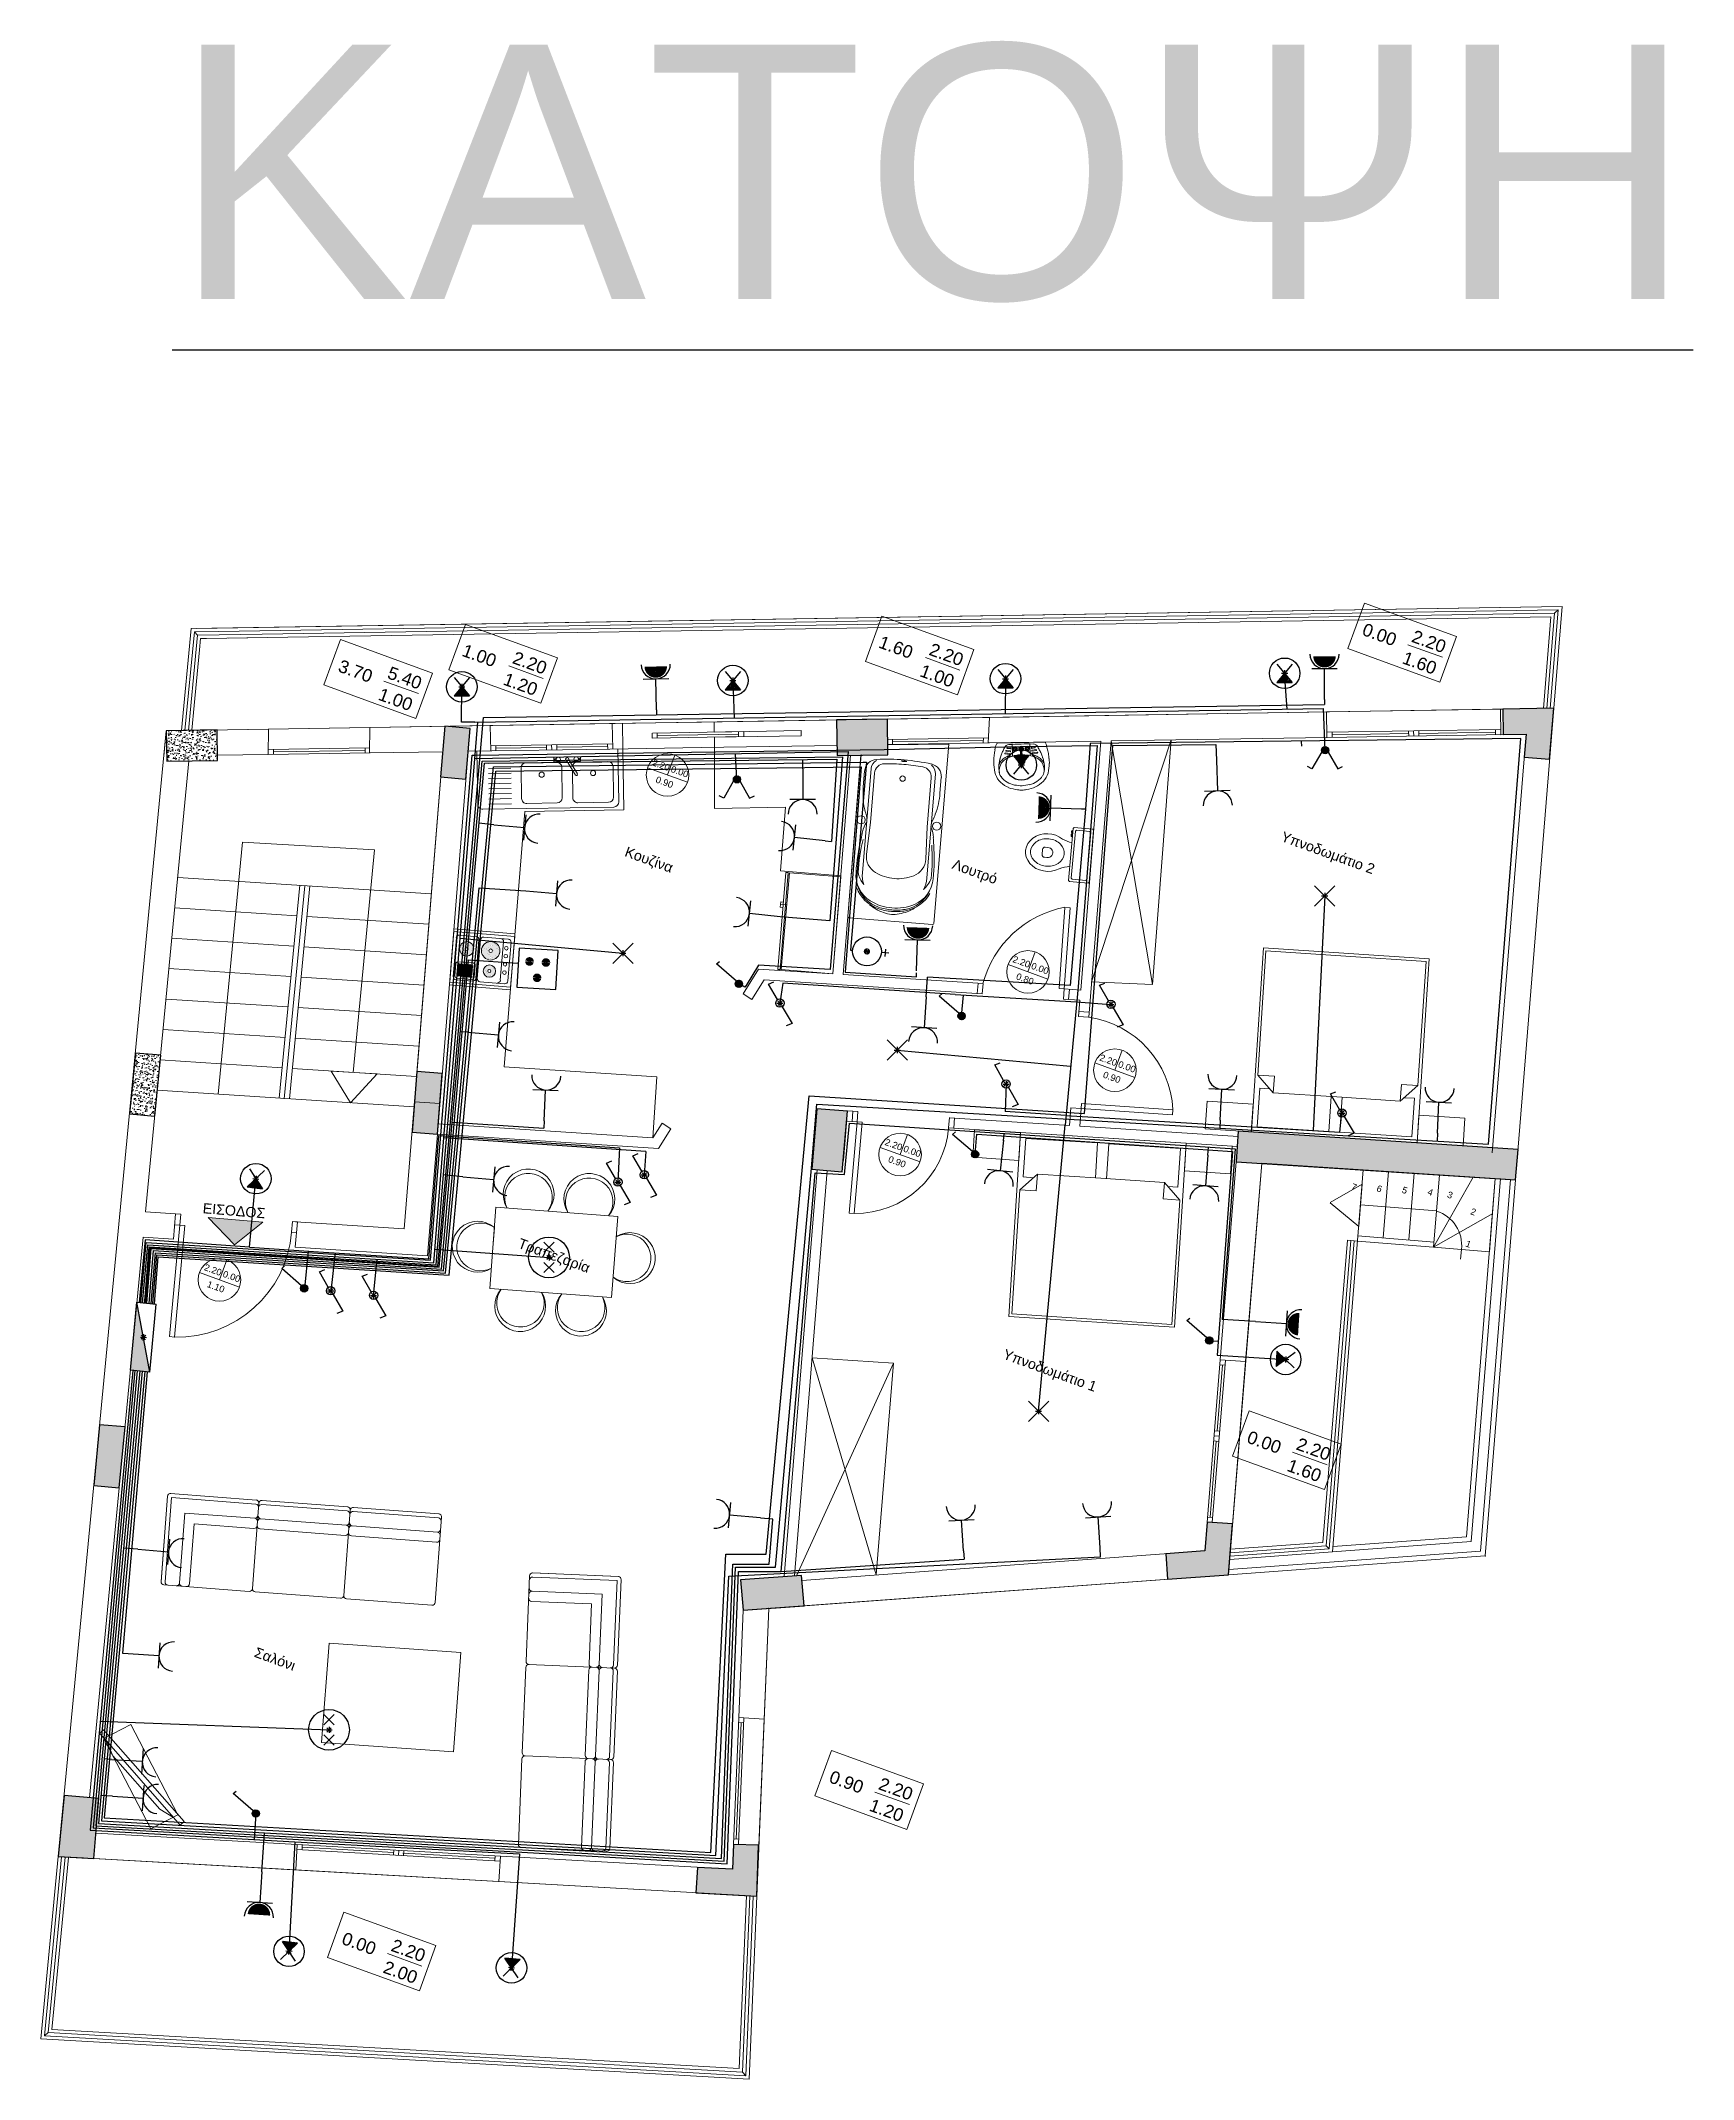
# Model space of a CAD drawing. Header units: millimetres. Extents: x 7471872 to 14943722, y 8344308 to 16688757.
# Drawn here: x 7471871.77 to 7471888.01, y 8344376.74 to 8344396.77 of the extents above; entities that cross this region are included whole.
import ezdxf

# ---------------------------------------------------------------- set-up
doc = ezdxf.new("R2010")
doc.units = ezdxf.units.MM
for name, color, linetype, lineweight in [('A-FOS 1', 92, 'Continuous', 0), ('diastasiologisi', 7, 'Continuous', 5), ('epipla', 7, 'Continuous', 13), ('eswterikoi toixoi', 7, 'Continuous', 30), ('exwterikoi toixoi', 7, 'Continuous', 50), ('grammata', 7, 'Continuous', 20), ('mpalkonia', 7, 'Continuous', 5), ('mpalkonoportes', 7, 'Continuous', 5), ('MUEBLES', 7, 'Continuous', 20), ('ntoulapes', 7, 'Continuous', 5), ('portes', 7, 'Continuous', 5), ('SANITARIOS', 7, 'Continuous', 20), ('tomi eswt', 7, 'Continuous', 15), ('Εσωτερικό - Επίπλωση _Pen_No__4', 7, 'Continuous', 20)]:
    doc.layers.add(name, color=color, linetype=linetype, lineweight=lineweight)
for name, color, linetype in [('A-HLEKTRIKA', 10, 'Continuous'), ('Geo_Col_Pro_1', 7, 'Continuous'), ('HLEK-SYMBOL', 1, 'Continuous'), ('HLEK_FL001_SYMBOLS', 1, 'Continuous'), ('M-SYMB', 1, 'Continuous'), ('skala', 7, 'Continuous'), ('TOUCH_POINTS', 7, 'Continuous')]:
    doc.layers.add(name, color=color, linetype=linetype)
doc.styles.add('GRSIM', font='GRSIM.SHX')
doc.styles.get("Standard").update_dxf_attribs({"font": 'arial.ttf'})
pattern_1 = [(30.0202948255, (5368440.98928, 4248313.69846), (0.082886733447, -0.0386149768191), [0.009525, -0.104775]), (335.0202948255, (5368440.98928, 4248313.69846), (0.0160797208065, 0.0958000354665), [0.00762, -0.083820292085]), (80.4717395255, (5368440.99619, 4248313.69524), (0.0989664526971, 0.05718505507), [0.0080950044, -0.0890451223]), (26.2044948255, (5368440.99796, 4248313.72233), (0.1201992353004, -0.0660681070598), [0.0142875, -0.1571625]), (76.6558524355, (5368441.00798, 4248313.71682), (0.153829008672, 0.075708246516), [0.01214251157, -0.13356780408]), (331.2044459955, (5368440.99796, 4248313.72233), (0.1538290086763, 0.075708246508), [0.011429983535, -0.12572986596]), (1.0202948255, (5368441.007725, 4248313.71202), (0.0537732834313, -0.073957471489), [0.009525, -0.104775]), (306.0202948255, (5368441.007725, 4248313.71202), (0.0605085385845, 0.0759927045933), [0.00762, -0.08382]), (51.4717398255, (5368441.01221, 4248313.70586), (0.1142818220194, 0.0020352336087), [0.0080950044, -0.0890449688]), (17.5202948255, (5368440.98928, 4248313.698458), (0.01589704611857, 0.03920532415277), [0, -0.082804, 0, -0.08509, 0, -0.0841375]), (347.5202948255, (5368440.98928, 4248313.69846), (0.0485142310938, 0.03565982471348), [0, -0.048514, 0, -0.080899, 0, -0.0320675]), (307.5202948255, (5368440.962663, 4248313.708135), (0.06273623064251, -0.02585676635098), [0, -0.03175, 0, -0.09906, 0, -0.131445]), (297.5202948255, (5368440.95073, 4248313.712474), (0.0739508718856, -0.0133588455133), [0, -0.041275, 0, -0.065786, 0, -0.093345])]

msp = doc.modelspace()

# ---------------------------------------------------------------- texts
msp.add_text('%%UΚΑΤΟΨΗ', height=2.5).set_placement((7471873.065, 8344394.232))
at = {"color": 9, "lineweight": 15, "ltscale": 0.5, "true_color": 0xc7c8ca, "insert": (7471881.141, 8344388.455), "char_height": 0.1, "width": 0.99449, "attachment_point": 9, "rotation": 340.0203}
msp.add_mtext('Λουτρό', dxfattribs=at)
at = {"layer": 'grammata', "color": 9, "lineweight": 15, "true_color": 0xc7c8ca}
for s, p in [('0.00', (7471884.748, 8344390.936)), ('2.20', (7471885.234, 8344390.868)), ('1.00', (7471875.902, 8344390.73)), ('2.20', (7471876.398, 8344390.658)), ('1.60', (7471879.996, 8344390.812)), ('2.20', (7471880.492, 8344390.74)), ('3.70', (7471874.685, 8344390.577)), ('5.40', (7471875.169, 8344390.51)), ('1.00', (7471880.401, 8344390.53)), ('1.60', (7471885.142, 8344390.657)), ('1.00', (7471875.079, 8344390.299)), ('1.20', (7471876.307, 8344390.448)), ('0.00', (7471883.615, 8344383.002)), ('2.20', (7471884.1, 8344382.934)), ('1.60', (7471884.009, 8344382.724)), ('0.90', (7471879.51, 8344379.664)), ('2.20', (7471879.995, 8344379.596)), ('1.20', (7471879.904, 8344379.386)), ('0.00', (7471874.72, 8344378.077)), ('2.20', (7471875.205, 8344378.009)), ('2.00', (7471875.127, 8344377.795))]:
    msp.add_text(s, height=0.1249, rotation=340.0203, dxfattribs=at).set_placement(p)
at = {"layer": 'tomi eswt', "color": 9, "lineweight": 15, "true_color": 0xc7c8ca}
for s, p in [('2.20', (7471877.775, 8344389.654)), ('0.00', (7471877.958, 8344389.589)), ('0.90', (7471877.809, 8344389.486)), ('2.20', (7471881.317, 8344387.721)), ('0.80', (7471881.351, 8344387.553)), ('0.00', (7471881.499, 8344387.656)), ('2.20', (7471882.171, 8344386.755)), ('0.90', (7471882.205, 8344386.587)), ('0.00', (7471882.353, 8344386.69)), ('2.20', (7471880.061, 8344385.925)), ('0.90', (7471880.094, 8344385.757)), ('0.00', (7471880.243, 8344385.86)), ('7', (7471884.643, 8344385.487)), ('6', (7471884.893, 8344385.471)), ('5', (7471885.142, 8344385.456)), ('4', (7471885.394, 8344385.437)), ('3', (7471885.587, 8344385.409)), ('2', (7471885.816, 8344385.244)), ('1', (7471885.768, 8344384.928)), ('2.20', (7471873.372, 8344384.695)), ('1.10', (7471873.4, 8344384.529)), ('0.00', (7471873.555, 8344384.63))]:
    msp.add_text(s, height=0.0646, rotation=340.0203, dxfattribs=at).set_placement(p)
at = {"layer": 'tomi eswt', "color": 9, "lineweight": 15, "ltscale": 0.5, "true_color": 0xc7c8ca, "char_height": 0.1, "attachment_point": 9}
for s, insert, width, rotation in [('Υπνοδωμάτιο 2', (7471884.849, 8344388.555), 0.99449, 340.0203), ('Κουζίνα', (7471877.955, 8344388.571), 0.99449, 340.0203), ('ΕΙΣΟΔΟΣ', (7471873.974, 8344385.2), 0.44, 355.2596), ('Τραπεζαρία', (7471877.137, 8344384.635), 0.99449, 340.0203), ('Υπνοδωμάτιο 1', (7471882.117, 8344383.47), 0.99449, 340.0203), ('Σαλόνι', (7471874.252, 8344380.754), 0.99449, 340.0203)]:
    msp.add_mtext(s, dxfattribs=dict(at, insert=insert, width=width, rotation=rotation))

# ---------------------------------------------------------------- blocks, each defined once
blk = doc.blocks.new('TPOINT')
at = {"layer": 'TOUCH_POINTS'}
for p, q in [((-0.03, 0), (0.03, 0)), ((0.021, -0.021), (-0.021, 0.021)), ((-0.021, -0.021), (0.021, 0.021)), ((0, 0.03), (0, -0.03))]:
    blk.add_line(p, q, dxfattribs=at)
blk.add_point((0, 0), dxfattribs=at)
blk = doc.blocks.new('gJ6_a28')
at = {"layer": 'HLEK-SYMBOL', "color": 0, "linetype": 'Continuous'}
for p, q in [((-0.67, 0), (-0.67, 0.19)), ((-0.67, 0.19), (0, 0.19)), ((-0.67, 0), (0, 0.19)), ((-0.67, 0), (0, 0)), ((0, 0.19), (0, 0))]:
    blk.add_line(p, q, dxfattribs=at)
at = {"layer": 'HLEK-SYMBOL', "color": 0}
blk.add_solid([(-0.67, 0.19), (0, 0.19), (-0.67, 0)], dxfattribs=at)
blk.add_blockref('TPOINT', (-0.337, 0.094))
blk.add_blockref('TPOINT', (-0.337, 0.094))
at = {"layer": 'HLEK-SYMBOL', "color": 0, "style": 'GRSIM', "flags": 8}
blk.add_attdef('NODE_NUMBER', (0.018, 0.091), '', height=0.1, dxfattribs=at)
blk.add_attdef('NODE_NUMBER', (0.018, 0.091), '', height=0.1, dxfattribs=at)
blk = doc.blocks.new('gJ6_a51')
at = {"layer": 'HLEK-SYMBOL', "color": 0, "linetype": 'Continuous'}
for p, q in [((0.049, 0.051), (-0.051, 0.151)), ((0.049, 0.151), (-0.051, 0.051)), ((0.049, -0.149), (-0.051, -0.049)), ((-0.051, -0.149), (0.049, -0.049))]:
    blk.add_line(p, q, dxfattribs=at)
blk.add_circle((-0.001, 0.001), 0.2, dxfattribs=at)
blk.add_blockref('TPOINT', (0, 0))
blk = doc.blocks.new('gJ6_a55')
at = {"layer": 'HLEK-SYMBOL', "color": 0, "linetype": 'Continuous'}
for p, q in [((0.1, 0.1), (-0.1, -0.1)), ((-0.1, 0.1), (0.1, -0.1))]:
    blk.add_line(p, q, dxfattribs=at)
blk.add_blockref('TPOINT', (0, 0))
blk = doc.blocks.new('*X12')
at = {"color": 0}
for p, q in [((10.342, 4.006), (10.418, 4.083)), ((10.355, 4.033), (10.412, 4.09)), ((10.356, 4.006), (10.425, 4.075)), ((10.37, 4.006), (10.431, 4.067)), ((10.384, 4.006), (10.437, 4.059)), ((10.398, 4.006), (10.444, 4.052)), ((10.412, 4.006), (10.45, 4.044)), ((10.426, 4.006), (10.457, 4.036)), ((10.441, 4.006), (10.463, 4.029)), ((10.455, 4.006), (10.47, 4.021)), ((10.469, 4.006), (10.476, 4.013))]:
    blk.add_line(p, q, dxfattribs=at)
blk = doc.blocks.new('gJ6_a53')
at = {"layer": 'HLEK-SYMBOL', "color": 0, "linetype": 'Continuous'}
for p, q in [((0.075, 0.09), (-0.075, -0.09)), ((-0.075, 0.09), (0.075, -0.09)), ((-0.075, -0.09), (0.075, -0.09))]:
    blk.add_line(p, q, dxfattribs=at)
blk.add_circle((0, 0), 0.15, dxfattribs=at)
for name, p in [('TPOINT', (0, 0)), ('*X12', (-10.407, -4.096))]:
    blk.add_blockref(name, p)
blk = doc.blocks.new('gJ6_a3')
at = {"linetype": 'Continuous'}
for p, q in [((-0.111, 0.187), (-0.059, 0.209)), ((-0.024, 0.034), (-0.111, 0.187)), ((0.023, -0.035), (0.12, -0.2)), ((0.12, -0.2), (0.061, -0.224))]:
    blk.add_line(p, q, dxfattribs=at)
blk.add_circle((0, 0), 0.0405, dxfattribs=at)
blk.add_blockref('TPOINT', (0, -0.001))
blk = doc.blocks.new('*X16')
at = {"color": 0}
for p, q in [((6.674, 10.842), (6.715, 10.882)), ((6.674, 10.851), (6.705, 10.882)), ((6.676, 10.834), (6.722, 10.88)), ((6.679, 10.828), (6.729, 10.877)), ((6.68, 10.866), (6.69, 10.876)), ((6.683, 10.822), (6.734, 10.873)), ((6.688, 10.818), (6.738, 10.868)), ((6.694, 10.814), (6.742, 10.862)), ((6.701, 10.812), (6.745, 10.855)), ((6.709, 10.81), (6.746, 10.847)), ((6.72, 10.812), (6.744, 10.836))]:
    blk.add_line(p, q, dxfattribs=at)
blk = doc.blocks.new('gJ6_a5')
at = {"linetype": 'Continuous'}
for p, q in [((-0.222, 0.195), (-0.193, 0.22)), ((-0.026, 0.026), (-0.222, 0.195))]:
    blk.add_line(p, q, dxfattribs=at)
blk.add_circle((-0.001, 0), 0.0359, dxfattribs=at)
for name, p in [('*X16', (-6.711, -10.846)), ('TPOINT', (0, 0))]:
    blk.add_blockref(name, p)
blk = doc.blocks.new('*X8')
at = {"color": 0}
for p, q in [((8.375, 10.836), (8.416, 10.877)), ((8.375, 10.845), (8.407, 10.877)), ((8.377, 10.829), (8.424, 10.875)), ((8.378, 10.858), (8.394, 10.874)), ((8.381, 10.823), (8.43, 10.872)), ((8.385, 10.817), (8.435, 10.867)), ((8.39, 10.813), (8.439, 10.862)), ((8.396, 10.81), (8.442, 10.856)), ((8.403, 10.808), (8.445, 10.849)), ((8.412, 10.807), (8.445, 10.84)), ((8.425, 10.81), (8.442, 10.827))]:
    blk.add_line(p, q, dxfattribs=at)
blk = doc.blocks.new('gJ6_a7')
at = {"linetype": 'Continuous'}
for p, q in [((-0.124, 0.185), (-0.171, 0.162)), ((-0.03, 0.02), (-0.124, 0.185)), ((0.034, 0.016), (0.13, 0.185)), ((0.13, 0.185), (0.175, 0.162))]:
    blk.add_line(p, q, dxfattribs=at)
blk.add_circle((0.001, 0), 0.0353, dxfattribs=at)
for name, p in [('*X8', (-8.409, -10.843)), ('TPOINT', (0, 0))]:
    blk.add_blockref(name, p)
blk = doc.blocks.new('HK5-RE')
at = {"layer": 'A-HLEKTRIKA'}
for p, q in [((0, 0), (0.17, 0)), ((0.17, 0.07), (0.17, -0.07))]:
    blk.add_line(p, q, dxfattribs=at)
blk.add_arc((0.25, 0), 0.08, 90, 270, dxfattribs=at)
blk = doc.blocks.new('HK5-RES')
at = {"layer": 'A-FOS 1', "const_width": 0.0619}
for points in [[(0.238, 0.031, 0.414214), (0.207, 0, 1)], [(0.207, 0, 0.414214), (0.238, -0.031, 1)]]:
    blk.add_lwpolyline(points, format="xyb", dxfattribs=at)
at = {"layer": 'A-HLEKTRIKA'}
for p, q in [((0, 0), (0.17, 0)), ((0.17, 0.07), (0.17, -0.07))]:
    blk.add_line(p, q, dxfattribs=at)
blk.add_arc((0.25, 0), 0.0804, 90.6711, 269.8271, dxfattribs=at)

# ---------------------------------------------------------------- hatches: boundary and pattern name
at = {"layer": 'diastasiologisi', "true_color": 0xc7c8ca}
h = msp.add_hatch(dxfattribs=at)
h.set_pattern_fill('AR-CONC', color=9, scale=0.0005, angle=-19.9797)
h.set_pattern_definition(pattern_1)
h.paths.add_polyline_path([(7471873.01, 8344389.692), (7471873.51, 8344389.7), (7471873.506, 8344390), (7471873.006, 8344389.992)])
h = msp.add_hatch(dxfattribs=at)
h.set_pattern_fill('AR-CONC', color=9, scale=0.0005, angle=-19.9797)
h.set_pattern_definition(pattern_1)
h.paths.add_polyline_path([(7471872.702, 8344386.824), (7471872.644, 8344386.227), (7471872.893, 8344386.206), (7471872.951, 8344386.803)])
at = {"layer": 'tomi eswt', "lineweight": 15, "true_color": 0xc7c8ca}
h = msp.add_hatch(dxfattribs=at)
h.set_pattern_fill('AR-CONC', color=9, scale=0.0005, angle=-19.9797)
h.set_pattern_definition([(30.0203, (7471906.71162, 8344441.19235), (0.08288673, -0.03861498), [0.009525, -0.104775]), (335.0203, (7471906.71162, 8344441.19235), (0.01607972, 0.09580004), [0.00762, -0.08382029]), (80.47174, (7471906.71853, 8344441.18914), (0.09896645, 0.05718506), [0.008095, -0.08904512]), (26.2045, (7471906.7203, 8344441.21622), (0.12019924, -0.0660681), [0.0142875, -0.1571625]), (76.65585, (7471906.73031, 8344441.21072), (0.153829, 0.07570825), [0.0121425, -0.1335678]), (331.20445, (7471906.7203, 8344441.21622), (0.153829, 0.07570825), [0.01142998, -0.12572987]), (1.0203, (7471906.730064, 8344441.20592), (0.05377328, -0.07395747), [0.009525, -0.104775]), (306.0203, (7471906.73006, 8344441.20592), (0.06050854, 0.0759927), [0.00762, -0.08382]), (51.47174, (7471906.734545, 8344441.199755), (0.11428182, 0.00203523), [0.008095, -0.08904497]), (17.520295, (7471906.71162, 8344441.192354), (0.015897046, 0.039205324), [0, -0.082804, 0, -0.08509, 0, -0.0841375]), (347.520295, (7471906.71162, 8344441.192354), (0.04851423, 0.035659825), [0, -0.048514, 0, -0.080899, 0, -0.0320675]), (307.520295, (7471906.685003, 8344441.20203), (0.06273623, -0.025856766), [0, -0.03175, 0, -0.09906, 0, -0.131445]), (297.520295, (7471906.67307, 8344441.20637), (0.07395087, -0.013358846), [0, -0.041275, 0, -0.065786, 0, -0.093345])])
h.paths.add_polyline_path([(7471873.01, 8344389.692), (7471873.51, 8344389.7), (7471873.506, 8344390), (7471873.006, 8344389.992)])
h.paths.add_polyline_path([(7471872.894, 8344386.206), (7471872.644, 8344386.227), (7471872.702, 8344386.824), (7471872.951, 8344386.803)])
h.paths.add_polyline_path([(7471873.506, 8344390), (7471873.006, 8344389.992), (7471873.01, 8344389.692), (7471873.51, 8344389.7)])
h.paths.add_polyline_path([(7471875.742, 8344390.036), (7471875.7, 8344389.538), (7471875.949, 8344389.517), (7471875.991, 8344390.015)])
h.paths.add_polyline_path([(7471886.641, 8344390.212), (7471886.141, 8344390.204), (7471886.145, 8344389.954), (7471886.369, 8344389.957), (7471886.351, 8344389.731), (7471886.605, 8344389.713)])
h.paths.add_polyline_path([(7471872.002, 8344379.531), (7471871.945, 8344378.934), (7471872.294, 8344378.914), (7471872.343, 8344379.502)])
h.paths.add_polyline_path([(7471878.808, 8344378.543), (7471878.826, 8344379.043), (7471878.579, 8344379.052), (7471878.569, 8344378.807), (7471878.227, 8344378.826), (7471878.209, 8344378.577)])
h.paths.add_polyline_path([(7471879.4, 8344386.276), (7471879.35, 8344385.684), (7471879.649, 8344385.659), (7471879.699, 8344386.256)])
h.paths.add_polyline_path([(7471875.469, 8344386.645), (7471875.421, 8344386.047), (7471875.67, 8344386.03), (7471875.718, 8344386.624)])
h.paths.add_polyline_path([(7471880.092, 8344390.106), (7471879.592, 8344390.098), (7471879.598, 8344389.748), (7471880.098, 8344389.756)])
h.paths.add_polyline_path([(7471872.351, 8344383.173), (7471872.294, 8344382.576), (7471872.543, 8344382.555), (7471872.601, 8344383.152)])
h.paths.add_polyline_path([(7471886.29, 8344385.879), (7471883.541, 8344386.057), (7471883.521, 8344385.758), (7471886.266, 8344385.579)])
h.paths.add_polyline_path([(7471883.444, 8344381.701), (7471883.484, 8344382.199), (7471883.235, 8344382.217), (7471883.212, 8344381.935), (7471882.828, 8344381.907), (7471882.846, 8344381.657)])
h.paths.add_polyline_path([(7471879.249, 8344381.694), (7471878.65, 8344381.651), (7471878.676, 8344381.352), (7471879.275, 8344381.396)])
h.paths.add_polyline_path([(7471872.702, 8344386.824), (7471872.644, 8344386.227), (7471872.893, 8344386.206), (7471872.951, 8344386.803)])
at = {"layer": 'tomi eswt', "lineweight": 15, "ltscale": 0.025, "true_color": 0xc7c8ca}
h = msp.add_hatch(color=9, dxfattribs=at)
h.dxf.hatch_style = 1
h.paths.add_polyline_path([(7471873.956, 8344385.165), (7471873.417, 8344385.211), (7471873.677, 8344384.943)])

# ---------------------------------------------------------------- linework, layer by layer
at = {"color": 177, "lineweight": 30, "true_color": 0x293189}
for p, q in [((7471875.907, 8344390.076), (7471875.911, 8344390.423)), ((7471878.574, 8344390.485), (7471878.587, 8344390.117)), ((7471881.253, 8344390.503), (7471881.25, 8344390.16)), ((7471884.02, 8344390.205), (7471883.996, 8344390.556)), ((7471876.039, 8344390.076), (7471884.378, 8344390.211)), ((7471884.02, 8344390.205), (7471884.02, 8344390.205)), ((7471884.394, 8344389.801, -17.852), (7471884.378, 8344390.211)), ((7471875.732, 8344385.991), (7471876.068, 8344390.077)), ((7471876.039, 8344390.076), (7471875.907, 8344390.076)), ((7471876.039, 8344389.719), (7471879.708, 8344389.787)), ((7471878.614, 8344389.514, -17.852), (7471878.6, 8344389.766, -1.748)), ((7471879.708, 8344389.787), (7471879.53, 8344387.645)), ((7471875.891, 8344387.953, -0.381), (7471877.493, 8344387.806, -17.852)), ((7471878.826, 8344387.69), (7471878.703, 8344387.489)), ((7471879.53, 8344387.645), (7471878.826, 8344387.69)), ((7471878.693, 8344387.472), (7471878.628, 8344387.509)), ((7471878.703, 8344387.489), (7471878.693, 8344387.472)), ((7471875.635, 8344384.766), (7471875.732, 8344385.991)), ((7471877.72, 8344385.857), (7471875.732, 8344385.991)), ((7471877.72, 8344385.857), (7471877.702, 8344385.63, -17.852)), ((7471872.774, 8344384.372), (7471872.826, 8344384.942)), ((7471872.826, 8344384.942), (7471875.635, 8344384.766)), ((7471875.042, 8344384.444), (7471875.08, 8344384.8, 19.413)), ((7471875.645, 8344384.898, -0.503), (7471876.768, 8344384.818, -20.9))]:
    msp.add_line(p, q, dxfattribs=at)
at = {"color": 32, "lineweight": 30, "true_color": 0xcd6928}
for p, q in [((7471876.123, 8344390.123), (7471884.388, 8344390.251)), ((7471877.824, 8344390.198), (7471877.825, 8344390.149)), ((7471884.388, 8344390.299), (7471884.388, 8344390.251)), ((7471875.744, 8344385.793), (7471876.123, 8344390.123)), ((7471875.658, 8344384.745), (7471875.744, 8344385.793)), ((7471875.921, 8344385.608), (7471875.731, 8344385.63)), ((7471872.797, 8344384.427), (7471872.837, 8344384.923)), ((7471872.837, 8344384.923), (7471875.658, 8344384.745)), ((7471872.792, 8344384.37), (7471872.797, 8344384.427))]:
    msp.add_line(p, q, dxfattribs=at)
at = {"color": 219, "lineweight": 30, "true_color": 0x642165}
for p, q in [((7471876.038, 8344389.75), (7471880.06, 8344389.808)), ((7471880.06, 8344389.807), (7471881.403, 8344389.837)), ((7471881.403, 8344389.837), (7471882.153, 8344389.846)), ((7471881.403, 8344389.837), (7471881.409, 8344389.655, -17.852)), ((7471882.153, 8344389.846), (7471881.967, 8344387.475)), ((7471875.603, 8344384.79), (7471876.013, 8344389.751)), ((7471876.013, 8344389.751), (7471876.038, 8344389.75)), ((7471884.39, 8344388.369, -17.852), (7471884.275, 8344386.063)), ((7471879.065, 8344387.513), (7471879.036, 8344387.315, -17.852)), ((7471880.76, 8344387.4, -1.632), (7471879.065, 8344387.513)), ((7471880.76, 8344387.4, -1.632), (7471881.952, 8344387.327)), ((7471880.822, 8344387.189), (7471880.839, 8344387.394, 16.22)), ((7471881.967, 8344387.475), (7471881.838, 8344386.118)), ((7471881.952, 8344387.327), (7471882.289, 8344387.303, -17.852)), ((7471880.189, 8344386.855), (7471881.892, 8344386.697, 17.852)), ((7471881.259, 8344386.521, -27.984), (7471881.25, 8344386.252)), ((7471881.847, 8344386.213), (7471881.25, 8344386.252)), ((7471881.847, 8344386.213), (7471884.54, 8344386.047)), ((7471884.54, 8344386.047), (7471884.559, 8344386.237, -17.852)), ((7471880.954, 8344385.831, -17.852), (7471880.972, 8344386.03)), ((7471880.972, 8344386.03), (7471883.484, 8344385.859)), ((7471881.578, 8344383.307, -17.852), (7471881.838, 8344386.12)), ((7471883.484, 8344385.859), (7471883.332, 8344383.858)), ((7471872.757, 8344384.374), (7471872.807, 8344384.964)), ((7471872.807, 8344384.964), (7471875.603, 8344384.79)), ((7471883.257, 8344384.002, -17.852), (7471883.341, 8344383.994, -2.365)), ((7471883.332, 8344383.858), (7471884.006, 8344383.815, -17.852))]:
    msp.add_line(p, q, dxfattribs=at)
at = {"color": 254, "lineweight": 30, "true_color": 0xf7d5ce}
for p, q in [((7471882.029, 8344386.232), (7471882.307, 8344389.847)), ((7471882.307, 8344389.847), (7471883.321, 8344389.857)), ((7471883.321, 8344389.857), (7471883.325, 8344389.703)), ((7471878.9, 8344381.902), (7471879.325, 8344386.404)), ((7471879.325, 8344386.404), (7471882.029, 8344386.232)), ((7471872.794, 8344383.697), (7471872.396, 8344379.313)), ((7471878.359, 8344378.971), (7471878.505, 8344381.902)), ((7471878.505, 8344381.902), (7471878.9, 8344381.902)), ((7471872.396, 8344379.313), (7471878.359, 8344378.971))]:
    msp.add_line(p, q, dxfattribs=at)
at = {"color": 6, "lineweight": 30}
for p, q in [((7471882.085, 8344389.865), (7471882.04, 8344389.221)), ((7471886.317, 8344389.917), (7471882.085, 8344389.865)), ((7471884.164, 8344389.84), (7471884.162, 8344389.885)), ((7471886, 8344385.931), (7471886.317, 8344389.917)), ((7471882.04, 8344389.221), (7471881.887, 8344387.488)), ((7471882.04, 8344389.221), (7471882.001, 8344389.222)), ((7471880.473, 8344387.376), (7471880.488, 8344387.57)), ((7471881.887, 8344387.488), (7471880.488, 8344387.57)), ((7471879.345, 8344385.659), (7471879.399, 8344386.323)), ((7471879.399, 8344386.323), (7471886, 8344385.931)), ((7471883.363, 8344386.167), (7471883.359, 8344386.088)), ((7471885.498, 8344386.039), (7471885.494, 8344385.961)), ((7471878.992, 8344381.774), (7471879.345, 8344385.659)), ((7471872.72, 8344383.704), (7471872.313, 8344379.235)), ((7471878.489, 8344378.886), (7471878.6, 8344381.774)), ((7471878.6, 8344381.774), (7471878.992, 8344381.774)), ((7471872.313, 8344379.235), (7471878.489, 8344378.886))]:
    msp.add_line(p, q, dxfattribs=at)
at = {"color": 133, "lineweight": 30, "true_color": 0x44e9e6}
for p, q in [((7471875.674, 8344384.733), (7471876.109, 8344389.692)), ((7471876.109, 8344389.692), (7471879.652, 8344389.736)), ((7471879.652, 8344389.736), (7471879.527, 8344388.123)), ((7471879.527, 8344388.123), (7471879.038, 8344388.163)), ((7471872.804, 8344384.37), (7471872.847, 8344384.913)), ((7471872.847, 8344384.913), (7471875.674, 8344384.733))]:
    msp.add_line(p, q, dxfattribs=at)
at = {"color": 2, "lineweight": 30}
for p, q in [((7471875.689, 8344384.721), (7471876.132, 8344389.672)), ((7471876.132, 8344389.672), (7471879.595, 8344389.711)), ((7471879.26, 8344389.618), (7471879.26, 8344389.707)), ((7471879.595, 8344389.711), (7471879.543, 8344388.903)), ((7471876.225, 8344389.068), (7471876.079, 8344389.082)), ((7471879.481, 8344388.91), (7471879.543, 8344388.903)), ((7471875.967, 8344387.029), (7471875.896, 8344387.035)), ((7471876.719, 8344386.159), (7471876.715, 8344386.087)), ((7471875.817, 8344386.146), (7471876.715, 8344386.087)), ((7471872.814, 8344384.369), (7471872.857, 8344384.905)), ((7471872.857, 8344384.905), (7471875.689, 8344384.721))]:
    msp.add_line(p, q, dxfattribs=at)
at = {"color": 93, "lineweight": 30, "true_color": 0x3af259}
for p, q in [((7471875.751, 8344384.663), (7471876.222, 8344389.637)), ((7471876.222, 8344389.637), (7471879.855, 8344389.683)), ((7471879.886, 8344389.683), (7471879.729, 8344387.835)), ((7471879.855, 8344389.683), (7471879.886, 8344389.683)), ((7471879.729, 8344387.835), (7471879.75, 8344387.835)), ((7471872.874, 8344384.364), (7471872.914, 8344384.844)), ((7471872.914, 8344384.844), (7471875.751, 8344384.663))]:
    msp.add_line(p, q, dxfattribs=at)
at = {"color": 123, "lineweight": 30, "true_color": 0x7db0ab}
for p, q in [((7471875.787, 8344384.642), (7471876.246, 8344389.593)), ((7471876.246, 8344389.593), (7471879.835, 8344389.636)), ((7471879.835, 8344389.636), (7471879.679, 8344387.621)), ((7471879.679, 8344387.621), (7471880.379, 8344387.574)), ((7471880.379, 8344387.574), (7471880.379, 8344387.613)), ((7471872.889, 8344384.362), (7471872.927, 8344384.822)), ((7471872.927, 8344384.822), (7471875.787, 8344384.642))]:
    msp.add_line(p, q, dxfattribs=at)
at = {"color": 252, "lineweight": 30, "true_color": 0x939598}
for p, q in [((7471875.729, 8344384.686), (7471876.08, 8344388.449)), ((7471876.08, 8344388.449), (7471876.539, 8344388.42)), ((7471872.858, 8344384.365), (7471872.899, 8344384.863)), ((7471872.899, 8344384.863), (7471875.729, 8344384.686))]:
    msp.add_line(p, q, dxfattribs=at)
at = {"color": 242, "true_color": 0xcd2027}
for p, q in [((7471876.475, 8344387.856), (7471876.452, 8344387.473)), ((7471876.858, 8344387.832), (7471876.475, 8344387.856)), ((7471876.834, 8344387.45), (7471876.858, 8344387.832)), ((7471880.105, 8344387.806), (7471880.034, 8344387.812)), ((7471880.073, 8344387.845), (7471880.067, 8344387.774)), ((7471876.452, 8344387.473), (7471876.834, 8344387.45))]:
    msp.add_line(p, q, dxfattribs=at)
at = {"color": 116, "lineweight": 30, "true_color": 0x136734}
for p, q in [((7471875.711, 8344384.703), (7471875.977, 8344387.742)), ((7471875.977, 8344387.742), (7471876.465, 8344387.708)), ((7471872.839, 8344384.366), (7471872.879, 8344384.886)), ((7471872.879, 8344384.886), (7471875.711, 8344384.703))]:
    msp.add_line(p, q, dxfattribs=at)
at = {"color": 18, "lineweight": 30, "true_color": 0x000000}
for p, q in [((7471875.586, 8344384.805), (7471875.685, 8344386.016)), ((7471875.685, 8344386.016), (7471877.46, 8344385.895)), ((7471877.46, 8344385.895), (7471877.444, 8344385.556)), ((7471873.823, 8344384.92), (7471873.887, 8344385.591, -17.852)), ((7471872.797, 8344384.99), (7471872.739, 8344384.375)), ((7471873.823, 8344384.92), (7471874.551, 8344384.87)), ((7471874.401, 8344384.88, 20.204), (7471874.363, 8344384.514, 20.204)), ((7471874.551, 8344384.87), (7471875.586, 8344384.805)), ((7471874.666, 8344384.863, 20.204), (7471874.622, 8344384.487, 20.204)), ((7471872.677, 8344383.708), (7471872.257, 8344379.191)), ((7471872.356, 8344380.263), (7471874.606, 8344380.177)), ((7471873.886, 8344379.355, -17.852), (7471873.869, 8344379.1, -17.852)), ((7471872.257, 8344379.191), (7471874.268, 8344379.077)), ((7471872.257, 8344379.191), (7471872.257, 8344379.191)), ((7471872.257, 8344379.191), (7471872.257, 8344379.191)), ((7471872.257, 8344379.191), (7471872.257, 8344379.191)), ((7471874.268, 8344379.077), (7471874.212, 8344378.001)), ((7471874.268, 8344379.077), (7471876.478, 8344378.959)), ((7471876.478, 8344378.959), (7471876.399, 8344377.838))]:
    msp.add_line(p, q, dxfattribs=at)
at = {"color": 7, "lineweight": 30, "true_color": 0xffffff}
for p, q in [((7471879.67, 8344385.632), (7471879.72, 8344386.138)), ((7471879.72, 8344386.138), (7471883.51, 8344385.883)), ((7471881.232, 8344385.963), (7471881.239, 8344386.036)), ((7471883.241, 8344385.822), (7471883.248, 8344385.9)), ((7471883.51, 8344385.883), (7471883.383, 8344384.207)), ((7471879.049, 8344381.731), (7471879.382, 8344385.649)), ((7471879.382, 8344385.649), (7471879.67, 8344385.632)), ((7471883.711, 8344384.189), (7471883.383, 8344384.207)), ((7471872.698, 8344383.706), (7471872.286, 8344379.214)), ((7471879.049, 8344381.731), (7471880.848, 8344381.855)), ((7471880.841, 8344381.934), (7471880.848, 8344381.855)), ((7471878.519, 8344378.86), (7471878.629, 8344381.731)), ((7471878.629, 8344381.731), (7471879.049, 8344381.731)), ((7471872.286, 8344379.214), (7471878.519, 8344378.86))]:
    msp.add_line(p, q, dxfattribs=at)
at = {"color": 18, "linetype": 'Continuous', "lineweight": 30, "ltscale": 5, "true_color": 0x000000}
msp.add_line((7471873.823, 8344384.92), (7471872.797, 8344384.99), dxfattribs=at)
at = {"color": 27, "lineweight": 30, "true_color": 0x654a39}
for p, q in [((7471872.768, 8344383.699), (7471872.369, 8344379.284)), ((7471882.187, 8344381.876), (7471882.182, 8344381.965)), ((7471878.535, 8344381.687), (7471882.187, 8344381.876)), ((7471878.406, 8344378.942), (7471878.535, 8344381.687)), ((7471872.369, 8344379.284), (7471878.406, 8344378.942))]:
    msp.add_line(p, q, dxfattribs=at)
at = {"color": 211, "lineweight": 30, "true_color": 0xfb9afe}
for p, q in [((7471872.817, 8344383.695), (7471872.577, 8344380.93)), ((7471872.577, 8344380.93), (7471872.631, 8344380.926))]:
    msp.add_line(p, q, dxfattribs=at)
at = {"color": 242, "lineweight": 30, "true_color": 0xcd2027}
for p, q in [((7471872.746, 8344383.702), (7471872.625, 8344382.383)), ((7471872.625, 8344382.383), (7471872.397, 8344379.892)), ((7471878.844, 8344382.26), (7471878.966, 8344382.249)), ((7471878.932, 8344381.805), (7471878.966, 8344382.248)), ((7471872.725, 8344381.951), (7471872.587, 8344381.962)), ((7471878.571, 8344381.725), (7471878.574, 8344381.805)), ((7471878.574, 8344381.805), (7471878.932, 8344381.805)), ((7471878.461, 8344378.913), (7471878.571, 8344381.725)), ((7471872.397, 8344379.892), (7471872.341, 8344379.256)), ((7471872.468, 8344379.887), (7471872.397, 8344379.892)), ((7471872.476, 8344379.526), (7471872.369, 8344379.533)), ((7471872.341, 8344379.256), (7471878.461, 8344378.913)), ((7471873.945, 8344378.783), (7471873.971, 8344379.165))]:
    msp.add_line(p, q, dxfattribs=at)
at = {"color": 242, "true_color": 0xcd2027}
for points, const_width in [([(7471876.554, 8344387.726, 1), (7471876.597, 8344387.724, 1)], 0.0424), ([(7471879.893, 8344387.839, 1), (7471879.89, 8344387.808, 1)], 0.0314), ([(7471876.629, 8344387.566, 1), (7471876.671, 8344387.563, 1)], 0.0424), ([(7471876.716, 8344387.716, 1), (7471876.758, 8344387.713, 1)], 0.0424)]:
    msp.add_lwpolyline(points, format="xyb", close=True, dxfattribs=dict(at, const_width=const_width))
at = {"color": 9, "lineweight": 15, "true_color": 0xc7c8ca}
msp.add_lwpolyline([(7471878.927, 8344381.37), (7471878.881, 8344380.282)], dxfattribs=at)
at = {"color": 242, "true_color": 0xcd2027}
msp.add_circle((7471879.892, 8344387.824), 0.142, dxfattribs=at)
at = {"color": 9, "lineweight": 15, "true_color": 0xc7c8ca}
msp.add_point((7471878.927, 8344381.37), dxfattribs=at)
at = {"layer": 'diastasiologisi', "color": 9, "true_color": 0xc7c8ca}
for p, q in [((7471886.118, 8344390.203), (7471886.122, 8344389.953)), ((7471877.782, 8344389.919), (7471877.782, 8344389.969)), ((7471878.394, 8344389.979), (7471879.244, 8344389.993)), ((7471878.683, 8344389.984), (7471878.683, 8344389.934)), ((7471879.245, 8344389.943), (7471879.244, 8344389.993)), ((7471885.217, 8344389.964), (7471884.463, 8344389.951)), ((7471886.068, 8344389.977), (7471885.317, 8344389.965)), ((7471874.96, 8344389.799), (7471874.06, 8344389.783)), ((7471876.743, 8344389.827), (7471876.243, 8344389.819)), ((7471876.743, 8344389.852), (7471876.744, 8344389.802)), ((7471876.793, 8344389.853), (7471876.794, 8344389.803)), ((7471876.843, 8344389.854), (7471876.844, 8344389.804)), ((7471877.343, 8344389.837), (7471876.843, 8344389.829)), ((7471877.343, 8344389.837), (7471877.343, 8344389.862)), ((7471878.264, 8344389.827), (7471877.364, 8344389.812)), ((7471878.63, 8344389.957), (7471877.829, 8344389.945)), ((7471878.395, 8344389.929), (7471879.245, 8344389.943)), ((7471881.035, 8344389.896), (7471880.143, 8344389.881)), ((7471879.042, 8344388.615), (7471879.635, 8344388.567)), ((7471878.827, 8344387.65), (7471878.675, 8344387.406)), ((7471878.759, 8344387.353), (7471878.675, 8344387.406)), ((7471878.88, 8344387.546), (7471878.759, 8344387.353)), ((7471877.878, 8344386.135), (7471877.789, 8344385.993)), ((7471877.963, 8344386.082), (7471877.842, 8344385.889)), ((7471877.963, 8344386.082), (7471877.878, 8344386.135)), ((7471884.966, 8344385.009), (7471885.018, 8344385.661)), ((7471885.215, 8344384.989), (7471885.268, 8344385.644)), ((7471885.46, 8344384.919), (7471885.517, 8344385.628)), ((7471885.849, 8344385.607), (7471885.46, 8344384.919)), ((7471886.066, 8344385.592), (7471886.008, 8344384.874)), ((7471886.042, 8344385.248), (7471885.46, 8344384.919)), ((7471884.712, 8344384.979), (7471884.613, 8344384.987)), ((7471885.46, 8344384.919), (7471884.712, 8344384.979)), ((7471885.464, 8344384.968), (7471884.716, 8344385.029)), ((7471885.46, 8344384.919), (7471886.008, 8344384.874)), ((7471885.734, 8344384.896), (7471885.723, 8344384.801)), ((7471883.332, 8344383.113), (7471883.385, 8344383.76)), ((7471883.264, 8344382.265), (7471883.324, 8344383.013)), ((7471878.607, 8344379.104), (7471878.654, 8344380.247)), ((7471875.239, 8344378.972), (7471874.341, 8344379.023)), ((7471876.238, 8344378.915), (7471875.332, 8344378.966))]:
    msp.add_line(p, q, dxfattribs=at)
msp.add_lwpolyline([(7471886.641, 8344390.212), (7471873.006, 8344389.992), (7471871.945, 8344378.933), (7471878.808, 8344378.543), (7471878.927, 8344381.37), (7471883.444, 8344381.701), (7471883.771, 8344385.742), (7471886.266, 8344385.579), (7471886.641, 8344390.212)], dxfattribs=at)
msp.add_arc((7471885.384, 8344384.937), 0.352, 353.3843, 72.7462, dxfattribs=at)
at = {"layer": 'epipla', "color": 9, "lineweight": 15, "true_color": 0xc7c8ca}
for p, q in [((7471876.246, 8344385.311), (7471876.186, 8344384.513)), ((7471877.442, 8344385.221), (7471876.246, 8344385.311)), ((7471877.382, 8344384.423), (7471877.442, 8344385.221)), ((7471876.216, 8344384.912), (7471876.231, 8344385.111)), ((7471876.186, 8344384.513), (7471877.382, 8344384.423))]:
    msp.add_line(p, q, dxfattribs=at)
for points in [[(7471875.902, 8344380.935), (7471875.829, 8344379.96), (7471874.532, 8344380.053), (7471874.606, 8344381.029), (7471875.902, 8344380.935)], [(7471873.119, 8344379.342), (7471872.853, 8344379.204), (7471872.393, 8344380.092), (7471872.659, 8344380.23), (7471873.119, 8344379.342)]]:
    msp.add_lwpolyline(points, dxfattribs=at)
for centre, radius, start, end in [((7471876.567, 8344385.437), 0.25, 318.8191, 212.5589), ((7471876.565, 8344385.409), 0.234, 324.3009, 207.077), ((7471877.164, 8344385.392), 0.25, 318.8191, 212.5589), ((7471877.162, 8344385.364), 0.234, 324.3009, 207.077), ((7471876.066, 8344384.923), 0.25, 48.8191, 302.5589), ((7471876.094, 8344384.921), 0.234, 54.3009, 297.077), ((7471877.562, 8344384.811), 0.25, 228.8191, 122.5589), ((7471877.534, 8344384.813), 0.234, 234.3009, 117.077), ((7471876.484, 8344384.34), 0.25, 138.8191, 32.5589), ((7471876.486, 8344384.368), 0.234, 144.3009, 27.077), ((7471877.081, 8344384.295), 0.25, 138.8191, 32.5589), ((7471877.083, 8344384.323), 0.234, 144.3009, 27.077)]:
    msp.add_arc(centre, radius, start, end, dxfattribs=at)
at = {"layer": 'eswterikoi toixoi', "color": 9, "lineweight": 15, "true_color": 0xc7c8ca}
for p, q in [((7471881.992, 8344387.444), (7471882.19, 8344389.89)), ((7471882.071, 8344387.177), (7471882.291, 8344389.891)), ((7471879.557, 8344387.603), (7471879.731, 8344389.75)), ((7471879.557, 8344387.603), (7471879.731, 8344389.75)), ((7471879.657, 8344387.596), (7471879.831, 8344389.752)), ((7471879.557, 8344387.603), (7471878.827, 8344387.65)), ((7471881.033, 8344387.507), (7471879.657, 8344387.596)), ((7471881.025, 8344387.407), (7471878.882, 8344387.546)), ((7471881.992, 8344387.444), (7471881.831, 8344387.456)), ((7471881.984, 8344387.345), (7471881.823, 8344387.355)), ((7471881.971, 8344387.185), (7471881.984, 8344387.345)), ((7471879.802, 8344386.25), (7471879.448, 8344386.273)), ((7471879.795, 8344386.15), (7471879.691, 8344386.157)), ((7471881.882, 8344386.115), (7471880.701, 8344386.19)), ((7471881.882, 8344386.115), (7471881.896, 8344386.288)), ((7471881.982, 8344386.108), (7471881.996, 8344386.28)), ((7471877.842, 8344385.889), (7471875.67, 8344386.03)), ((7471877.789, 8344385.993), (7471875.678, 8344386.13)), ((7471883.533, 8344385.907), (7471880.694, 8344386.092)), ((7471883.538, 8344386.007), (7471881.982, 8344386.108)), ((7471883.542, 8344386.007), (7471883.541, 8344386.007)), ((7471879.078, 8344381.682), (7471879.402, 8344385.68)), ((7471879.179, 8344381.689), (7471879.502, 8344385.671)), ((7471879.179, 8344381.689), (7471879.502, 8344385.671))]:
    msp.add_line(p, q, dxfattribs=at)
at = {"layer": 'eswterikoi toixoi', "color": 9, "lineweight": 5, "true_color": 0xc7c8ca}
for p, q in [((7471872.955, 8344381.63), (7471873.019, 8344382.474)), ((7471872.955, 8344381.633), (7471873.019, 8344382.471)), ((7471872.995, 8344381.63), (7471873.058, 8344382.458)), ((7471873.048, 8344382.499), (7471873.892, 8344382.434)), ((7471873.058, 8344382.458), (7471873.886, 8344382.395)), ((7471873.916, 8344382.403), (7471873.853, 8344381.565)), ((7471873.853, 8344381.565), (7471873.916, 8344382.403)), ((7471873.946, 8344382.43), (7471874.789, 8344382.366)), ((7471873.946, 8344382.39), (7471874.783, 8344382.327)), ((7471874.843, 8344382.362), (7471875.687, 8344382.298)), ((7471873.135, 8344381.62), (7471873.187, 8344382.307)), ((7471873.187, 8344382.307), (7471873.875, 8344382.255)), ((7471873.235, 8344381.612), (7471873.279, 8344382.2)), ((7471873.279, 8344382.2), (7471873.868, 8344382.155)), ((7471873.935, 8344382.251), (7471874.773, 8344382.187)), ((7471874.814, 8344382.334), (7471874.75, 8344381.497)), ((7471874.75, 8344381.497), (7471874.814, 8344382.334)), ((7471874.832, 8344382.182), (7471875.67, 8344382.119)), ((7471874.843, 8344382.322), (7471875.681, 8344382.258)), ((7471875.711, 8344382.266), (7471875.648, 8344381.428)), ((7471875.648, 8344381.428), (7471875.711, 8344382.266)), ((7471873.927, 8344382.151), (7471874.765, 8344382.087)), ((7471874.825, 8344382.083), (7471875.662, 8344382.019)), ((7471873.821, 8344381.537), (7471872.983, 8344381.601)), ((7471872.983, 8344381.601), (7471872.983, 8344381.601)), ((7471876.542, 8344380.85), (7471876.577, 8344381.69)), ((7471876.577, 8344381.69), (7471876.577, 8344381.69)), ((7471876.606, 8344381.718), (7471877.451, 8344381.683)), ((7471876.607, 8344381.678), (7471877.436, 8344381.643)), ((7471876.608, 8344381.718), (7471877.448, 8344381.683)), ((7471877.436, 8344381.643), (7471877.401, 8344380.814)), ((7471877.476, 8344381.655), (7471877.441, 8344380.81)), ((7471874.718, 8344381.469), (7471873.88, 8344381.533)), ((7471875.615, 8344381.401), (7471874.778, 8344381.464)), ((7471876.597, 8344381.438), (7471877.186, 8344381.414)), ((7471876.601, 8344381.538), (7471877.29, 8344381.509)), ((7471877.186, 8344381.414), (7471877.161, 8344380.824)), ((7471877.29, 8344381.509), (7471877.261, 8344380.82)), ((7471876.504, 8344379.951), (7471876.539, 8344380.79)), ((7471877.41, 8344380.784), (7471876.57, 8344380.819)), ((7471876.57, 8344380.819), (7471877.41, 8344380.784)), ((7471877.159, 8344380.764), (7471877.123, 8344379.925)), ((7471877.259, 8344380.76), (7471877.223, 8344379.921)), ((7471877.398, 8344380.754), (7471877.363, 8344379.915)), ((7471877.439, 8344380.755), (7471877.403, 8344379.91)), ((7471873.078, 8344379.317), (7471872.417, 8344380.068)), ((7471876.466, 8344379.052), (7471876.501, 8344379.891)), ((7471877.372, 8344379.884), (7471876.533, 8344379.92)), ((7471876.533, 8344379.92), (7471877.372, 8344379.884)), ((7471877.121, 8344379.865), (7471877.086, 8344379.026)), ((7471877.221, 8344379.861), (7471877.185, 8344379.022)), ((7471877.361, 8344379.855), (7471877.325, 8344379.016)), ((7471877.401, 8344379.856), (7471877.365, 8344379.011)), ((7471877.334, 8344378.985), (7471876.495, 8344379.021)), ((7471876.495, 8344379.021), (7471877.334, 8344378.985))]:
    msp.add_line(p, q, dxfattribs=at)
msp.add_lwpolyline([(7471873.181, 8344379.275), (7471872.389, 8344380.176), (7471872.351, 8344380.143), (7471872.417, 8344380.068), (7471872.48, 8344379.923), (7471872.942, 8344379.398), (7471873.078, 8344379.317), (7471873.144, 8344379.242), (7471873.181, 8344379.275)], dxfattribs=at)
for centre, start, end in [((7471873.049, 8344382.469), 85.618, 175.6529), ((7471873.049, 8344382.469), 85.6529, 175.6529), ((7471873.089, 8344382.465), 85.6529, 89.504), ((7471873.884, 8344382.365), 355.6529, 85.6529), ((7471873.887, 8344382.405), 355.6529, 85.6529), ((7471873.943, 8344382.36), 85.618, 175.6529), ((7471873.946, 8344382.4), 85.618, 175.6529), ((7471874.784, 8344382.337), 355.6529, 85.6529), ((7471874.844, 8344382.332), 85.618, 175.6529), ((7471873.87, 8344382.185), 265.6529, 355.6529), ((7471873.877, 8344382.285), 265.6529, 355.6529), ((7471873.873, 8344382.225), 355.6529, 85.6529), ((7471873.93, 8344382.181), 175.6529, 265.6529), ((7471873.933, 8344382.221), 85.6529, 175.6529), ((7471873.937, 8344382.281), 175.6529, 265.6529), ((7471874.775, 8344382.217), 265.6529, 355.6529), ((7471874.77, 8344382.157), 355.6529, 85.6529), ((7471874.781, 8344382.297), 355.6529, 85.6529), ((7471874.83, 8344382.152), 85.6529, 175.6529), ((7471874.835, 8344382.212), 175.6529, 265.6529), ((7471874.841, 8344382.292), 85.618, 175.6529), ((7471875.678, 8344382.228), 355.6529, 85.6529), ((7471875.681, 8344382.268), 355.6529, 85.6529), ((7471874.767, 8344382.117), 265.6529, 355.6529), ((7471874.827, 8344382.113), 175.6529, 265.6529), ((7471875.665, 8344382.049), 265.6529, 355.6529), ((7471875.672, 8344382.149), 265.6529, 355.6529), ((7471875.668, 8344382.089), 355.6529, 85.6529), ((7471872.985, 8344381.631), 175.6529, 265.6878), ((7471872.985, 8344381.631), 175.618, 265.6529), ((7471873.025, 8344381.628), 175.618, 265.6529), ((7471873.105, 8344381.622), 265.6529, 355.6529), ((7471873.165, 8344381.617), 175.6529, 265.6529), ((7471873.205, 8344381.614), 265.6529, 355.6529), ((7471873.823, 8344381.567), 265.6529, 355.6529), ((7471873.883, 8344381.563), 175.6529, 265.6878), ((7471876.602, 8344381.568), 177.5898, 267.5898), ((7471876.605, 8344381.648), 87.5549, 177.5898), ((7471876.607, 8344381.688), 87.5898, 177.6247), ((7471876.607, 8344381.688), 87.5549, 177.5898), ((7471877.446, 8344381.653), 357.5549, 87.5898), ((7471877.446, 8344381.653), 357.5898, 87.5898), ((7471877.445, 8344381.613), 357.5898, 1.441), ((7471874.72, 8344381.499), 265.6529, 355.6529), ((7471874.78, 8344381.494), 175.6529, 265.6878), ((7471875.618, 8344381.431), 265.6529, 355.6529), ((7471876.598, 8344381.468), 177.5898, 267.5898), ((7471876.6, 8344381.508), 87.5898, 177.5898), ((7471876.569, 8344380.789), 87.5898, 177.6247), ((7471876.572, 8344380.849), 177.5898, 267.5898), ((7471877.189, 8344380.763), 87.5898, 177.5898), ((7471877.191, 8344380.823), 177.5898, 267.5898), ((7471877.231, 8344380.821), 267.5898, 357.5898), ((7471877.229, 8344380.761), 357.5898, 87.5898), ((7471877.289, 8344380.759), 87.5898, 177.5898), ((7471877.291, 8344380.819), 177.5898, 267.5898), ((7471877.371, 8344380.815), 267.5898, 357.5898), ((7471877.369, 8344380.755), 357.5549, 87.5898), ((7471877.411, 8344380.814), 267.5898, 357.5898), ((7471877.409, 8344380.754), 357.5549, 87.5898), ((7471876.534, 8344379.95), 177.5898, 267.5898), ((7471876.531, 8344379.89), 87.5898, 177.6247), ((7471877.151, 8344379.864), 87.5898, 177.5898), ((7471877.153, 8344379.924), 177.5898, 267.5898), ((7471877.193, 8344379.922), 267.5898, 357.5898), ((7471877.191, 8344379.862), 357.5898, 87.5898), ((7471877.251, 8344379.86), 87.5898, 177.5898), ((7471877.253, 8344379.92), 177.5898, 267.5898), ((7471877.333, 8344379.916), 267.5898, 357.5898), ((7471877.331, 8344379.856), 357.5549, 87.5898), ((7471877.373, 8344379.914), 267.5898, 357.5898), ((7471877.371, 8344379.855), 357.5549, 87.5898), ((7471876.496, 8344379.051), 177.5898, 267.5898), ((7471877.115, 8344379.025), 177.5898, 267.5898), ((7471877.155, 8344379.023), 267.5898, 357.5898), ((7471877.215, 8344379.02), 177.5898, 267.5898), ((7471877.295, 8344379.017), 267.5898, 357.5898), ((7471877.335, 8344379.015), 267.5898, 357.5898)]:
    msp.add_arc(centre, 0.03, start, end, dxfattribs=at)
at = {"layer": 'exwterikoi toixoi', "color": 9, "lineweight": 15, "true_color": 0xc7c8ca}
for p, q in [((7471884.415, 8344390.176), (7471881.095, 8344390.122)), ((7471884.412, 8344389.926), (7471884.408, 8344390.176)), ((7471886.641, 8344390.212), (7471886.135, 8344390.204)), ((7471886.266, 8344385.579), (7471886.641, 8344390.212)), ((7471874.012, 8344390.008), (7471873.006, 8344389.992)), ((7471874.006, 8344389.758), (7471874.012, 8344390.008)), ((7471875.003, 8344389.774), (7471875.006, 8344390.024)), ((7471877.366, 8344390.062), (7471875.006, 8344390.024)), ((7471876.194, 8344389.793), (7471876.19, 8344390.043)), ((7471877.394, 8344389.813), (7471877.389, 8344390.062)), ((7471877.493, 8344389.814), (7471877.489, 8344390.064)), ((7471880.093, 8344390.106), (7471878.266, 8344390.077)), ((7471878.391, 8344389.979), (7471878.39, 8344390.079)), ((7471881.084, 8344389.872), (7471881.095, 8344390.122)), ((7471875.723, 8344389.786), (7471875.003, 8344389.774)), ((7471875.344, 8344385.099), (7471875.723, 8344389.786)), ((7471875.421, 8344386.047), (7471875.723, 8344389.786)), ((7471875.67, 8344386.03), (7471875.974, 8344389.79)), ((7471877.364, 8344389.812), (7471875.974, 8344389.79)), ((7471877.393, 8344389.863), (7471876.193, 8344389.843)), ((7471876.244, 8344389.794), (7471876.243, 8344389.844)), ((7471877.344, 8344389.812), (7471877.343, 8344389.862)), ((7471879.598, 8344389.848), (7471878.264, 8344389.827)), ((7471878.394, 8344389.829), (7471878.392, 8344389.929)), ((7471882.19, 8344389.89), (7471881.085, 8344389.872)), ((7471884.413, 8344389.926), (7471882.291, 8344389.891)), ((7471886.037, 8344385.845), (7471886.369, 8344389.957)), ((7471886.369, 8344389.957), (7471886.118, 8344389.953)), ((7471873.228, 8344389.695), (7471872.803, 8344385.264)), ((7471873.233, 8344389.745), (7471873.233, 8344389.745)), ((7471874.007, 8344389.758), (7471873.51, 8344389.75)), ((7471875.694, 8344386.329), (7471875.445, 8344386.346)), ((7471879.45, 8344386.273), (7471879.699, 8344386.257)), ((7471879.66, 8344385.77), (7471879.699, 8344386.257)), ((7471875.671, 8344386.03), (7471875.421, 8344386.047)), ((7471875.573, 8344384.834), (7471875.67, 8344386.03)), ((7471883.364, 8344383.812), (7471883.521, 8344385.758)), ((7471886.266, 8344385.579), (7471883.521, 8344385.758)), ((7471883.613, 8344383.794), (7471883.771, 8344385.742)), ((7471873.098, 8344385.245), (7471872.803, 8344385.264)), ((7471873.076, 8344384.996), (7471873.098, 8344385.245)), ((7471874.274, 8344384.918), (7471874.296, 8344385.166)), ((7471875.344, 8344385.099), (7471874.276, 8344385.168)), ((7471872.779, 8344385.016), (7471872.251, 8344379.51)), ((7471873.076, 8344384.996), (7471872.779, 8344385.016)), ((7471875.573, 8344384.834), (7471874.274, 8344384.918)), ((7471883.364, 8344383.812), (7471883.613, 8344383.794)), ((7471883.212, 8344381.935), (7471883.235, 8344382.215)), ((7471883.235, 8344382.217), (7471883.484, 8344382.2)), ((7471883.444, 8344381.701), (7471883.484, 8344382.2)), ((7471883.212, 8344381.935), (7471879.253, 8344381.645)), ((7471883.444, 8344381.701), (7471878.676, 8344381.352)), ((7471878.632, 8344380.298), (7471878.676, 8344381.352)), ((7471878.927, 8344381.37), (7471878.881, 8344380.282)), ((7471879.178, 8344381.389), (7471879.178, 8344381.389)), ((7471878.881, 8344380.282), (7471878.632, 8344380.298)), ((7471872.315, 8344379.163), (7471874.292, 8344379.05)), ((7471874.278, 8344378.801), (7471874.292, 8344379.05)), ((7471878.569, 8344378.807), (7471878.579, 8344379.055)), ((7471878.826, 8344379.043), (7471878.58, 8344379.055)), ((7471878.808, 8344378.543), (7471878.829, 8344379.043)), ((7471871.945, 8344378.934), (7471874.278, 8344378.801)), ((7471872.194, 8344378.919), (7471871.945, 8344378.934)), ((7471876.275, 8344378.687), (7471876.289, 8344378.937)), ((7471878.569, 8344378.807), (7471876.289, 8344378.937)), ((7471878.808, 8344378.543), (7471876.275, 8344378.687))]:
    msp.add_line(p, q, dxfattribs=at)
for points in [[(7471871.945, 8344378.934), (7471873.006, 8344389.992)], [(7471872.982, 8344389.741), (7471872.982, 8344389.741), (7471873.006, 8344389.992), (7471874.012, 8344390.008), (7471874.006, 8344389.758)], [(7471873.233, 8344389.745), (7471873.233, 8344389.745)], [(7471874.006, 8344389.758), (7471873.51, 8344389.75)], [(7471875.671, 8344386.03), (7471875.421, 8344386.047), (7471875.445, 8344386.346), (7471875.694, 8344386.329), (7471875.67, 8344386.03)], [(7471883.521, 8344385.758), (7471883.521, 8344385.758), (7471886.266, 8344385.579)]]:
    msp.add_lwpolyline(points, dxfattribs=at)
at = {"layer": 'Geo_Col_Pro_1', "color": 9, "true_color": 0xc7c8ca}
for points in [[(7471886.641, 8344390.212), (7471886.141, 8344390.204), (7471886.145, 8344389.954), (7471886.369, 8344389.957), (7471886.351, 8344389.731), (7471886.6, 8344389.713)], [(7471873.506, 8344390), (7471873.006, 8344389.992), (7471873.01, 8344389.692), (7471873.51, 8344389.7)], [(7471875.742, 8344390.036), (7471875.7, 8344389.538), (7471875.949, 8344389.517), (7471875.991, 8344390.015)], [(7471880.092, 8344390.106), (7471879.592, 8344390.098), (7471879.598, 8344389.748), (7471880.098, 8344389.756)], [(7471872.702, 8344386.824), (7471872.644, 8344386.227), (7471872.893, 8344386.206), (7471872.951, 8344386.803)], [(7471875.469, 8344386.645), (7471875.421, 8344386.047), (7471875.67, 8344386.03), (7471875.718, 8344386.624)], [(7471879.4, 8344386.276), (7471879.35, 8344385.684), (7471879.649, 8344385.659), (7471879.699, 8344386.256)], [(7471886.29, 8344385.879), (7471883.541, 8344386.057), (7471883.521, 8344385.758), (7471886.266, 8344385.579)], [(7471872.351, 8344383.173), (7471872.294, 8344382.576), (7471872.543, 8344382.555), (7471872.601, 8344383.152)], [(7471883.444, 8344381.701), (7471883.484, 8344382.199), (7471883.235, 8344382.217), (7471883.212, 8344381.935), (7471882.828, 8344381.907), (7471882.846, 8344381.657)], [(7471879.249, 8344381.694), (7471878.65, 8344381.651), (7471878.676, 8344381.352), (7471879.275, 8344381.396)], [(7471872.002, 8344379.531), (7471871.945, 8344378.934), (7471872.294, 8344378.914), (7471872.343, 8344379.502)], [(7471878.808, 8344378.543), (7471878.826, 8344379.043), (7471878.579, 8344379.052), (7471878.569, 8344378.807), (7471878.227, 8344378.826), (7471878.209, 8344378.577)]]:
    msp.add_lwpolyline(points, close=True, dxfattribs=at)
at = {"layer": 'grammata', "color": 9, "lineweight": 15, "true_color": 0xc7c8ca}
for p, q in [((7471885.547, 8344390.714), (7471885.207, 8344390.837)), ((7471876.711, 8344390.505), (7471876.372, 8344390.628)), ((7471880.805, 8344390.587), (7471880.466, 8344390.71)), ((7471875.484, 8344390.356), (7471875.144, 8344390.479)), ((7471884.414, 8344382.781), (7471884.074, 8344382.904)), ((7471880.309, 8344379.443), (7471879.969, 8344379.566)), ((7471875.518, 8344377.856), (7471875.179, 8344377.979))]:
    msp.add_line(p, q, dxfattribs=at)
for points in [[(7471885.522, 8344390.47), (7471884.618, 8344390.799), (7471884.78, 8344391.245), (7471885.684, 8344390.917)], [(7471876.686, 8344390.261), (7471875.783, 8344390.59), (7471875.945, 8344391.036), (7471876.849, 8344390.707)], [(7471880.781, 8344390.343), (7471879.877, 8344390.672), (7471880.039, 8344391.118), (7471880.943, 8344390.789)], [(7471875.459, 8344390.112), (7471874.555, 8344390.441), (7471874.717, 8344390.887), (7471875.621, 8344390.558)], [(7471884.389, 8344382.537), (7471883.485, 8344382.865), (7471883.647, 8344383.312), (7471884.551, 8344382.983)], [(7471880.284, 8344379.199), (7471879.38, 8344379.528), (7471879.542, 8344379.974), (7471880.446, 8344379.645)], [(7471875.493, 8344377.612), (7471874.59, 8344377.941), (7471874.752, 8344378.387), (7471875.656, 8344378.059)]]:
    msp.add_lwpolyline(points, close=True, dxfattribs=at)
at = {"layer": 'mpalkonia', "color": 9, "lineweight": 15, "true_color": 0xc7c8ca}
for p, q in [((7471886.722, 8344391.213), (7471873.252, 8344390.996)), ((7471886.722, 8344391.213), (7471873.303, 8344390.997)), ((7471886.685, 8344391.178), (7471873.52, 8344390.966)), ((7471886.606, 8344390.211), (7471886.685, 8344391.178)), ((7471886.641, 8344390.212), (7471886.722, 8344391.213)), ((7471886.685, 8344391.178), (7471886.649, 8344391.145)), ((7471873.156, 8344389.994), (7471873.252, 8344390.996)), ((7471873.225, 8344390.364), (7471873.283, 8344390.962)), ((7471873.52, 8344390.966), (7471873.283, 8344390.962)), ((7471873.313, 8344390.93), (7471873.283, 8344390.962)), ((7471886.649, 8344391.145), (7471873.947, 8344390.94)), ((7471886.613, 8344391.111), (7471873.998, 8344390.908)), ((7471886.613, 8344391.111), (7471873.998, 8344390.908)), ((7471886.54, 8344390.21), (7471886.613, 8344391.111)), ((7471886.573, 8344390.211), (7471886.649, 8344391.145)), ((7471873.223, 8344389.995), (7471873.3, 8344390.794)), ((7471873.28, 8344390.241), (7471873.332, 8344390.787)), ((7471873.3, 8344390.794), (7471873.313, 8344390.93)), ((7471873.947, 8344390.94), (7471873.313, 8344390.93)), ((7471873.332, 8344390.787), (7471873.343, 8344390.897)), ((7471873.401, 8344390.898), (7471873.343, 8344390.897)), ((7471873.401, 8344390.898), (7471873.343, 8344390.897)), ((7471873.998, 8344390.908), (7471873.401, 8344390.898)), ((7471873.998, 8344390.908), (7471873.622, 8344390.902)), ((7471873.19, 8344389.995), (7471873.225, 8344390.364)), ((7471873.256, 8344389.996), (7471873.28, 8344390.241)), ((7471884.465, 8344381.926), (7471884.769, 8344385.677)), ((7471884.769, 8344385.677), (7471884.465, 8344381.924)), ((7471884.669, 8344385.685), (7471884.669, 8344385.683)), ((7471884.702, 8344385.682), (7471884.702, 8344385.681)), ((7471884.736, 8344385.679), (7471884.736, 8344385.679)), ((7471884.613, 8344384.987), (7471884.373, 8344382.018)), ((7471884.646, 8344384.984), (7471884.403, 8344381.986)), ((7471884.68, 8344384.982), (7471884.435, 8344381.955)), ((7471884.435, 8344381.955), (7471883.459, 8344381.884)), ((7471884.403, 8344381.986), (7471883.461, 8344381.917)), ((7471884.373, 8344382.018), (7471883.464, 8344381.951)), ((7471884.435, 8344381.955), (7471884.403, 8344381.986)), ((7471884.465, 8344381.924), (7471883.456, 8344381.85)), ((7471871.773, 8344377.141), (7471871.945, 8344378.934)), ((7471871.809, 8344377.172), (7471871.977, 8344378.93)), ((7471871.846, 8344377.203), (7471872.011, 8344378.927)), ((7471871.882, 8344377.234), (7471872.044, 8344378.924)), ((7471878.637, 8344376.85), (7471878.708, 8344378.547)), ((7471878.668, 8344376.815), (7471878.741, 8344378.546)), ((7471878.701, 8344376.779), (7471878.775, 8344378.544)), ((7471878.733, 8344376.745), (7471878.808, 8344378.543)), ((7471871.825, 8344377.688), (7471871.824, 8344377.688)), ((7471871.846, 8344377.203), (7471871.809, 8344377.172)), ((7471878.701, 8344376.779), (7471871.809, 8344377.172)), ((7471878.668, 8344376.815), (7471871.846, 8344377.203)), ((7471878.637, 8344376.85), (7471871.882, 8344377.234)), ((7471878.733, 8344376.745), (7471871.773, 8344377.141)), ((7471878.701, 8344376.779), (7471878.668, 8344376.815))]:
    msp.add_line(p, q, dxfattribs=at)
at = {"layer": 'mpalkonoportes', "color": 9, "lineweight": 15, "true_color": 0xc7c8ca}
for p, q in [((7471886.135, 8344390.203), (7471884.408, 8344390.176)), ((7471886.085, 8344390.203), (7471886.085, 8344390.207)), ((7471875.006, 8344390.024), (7471874.006, 8344390.008)), ((7471875.079, 8344390.025), (7471875.079, 8344390.027)), ((7471878.263, 8344390.077), (7471877.363, 8344390.062)), ((7471878.683, 8344389.984), (7471877.783, 8344389.969)), ((7471877.829, 8344389.92), (7471877.83, 8344389.97)), ((7471878.216, 8344390.076), (7471878.216, 8344390.077)), ((7471878.629, 8344389.933), (7471878.63, 8344389.983)), ((7471881.095, 8344390.122), (7471880.091, 8344390.106)), ((7471886.121, 8344390.003), (7471884.412, 8344389.976)), ((7471884.464, 8344389.926), (7471884.463, 8344389.976)), ((7471885.215, 8344389.939), (7471885.214, 8344389.989)), ((7471885.265, 8344389.939), (7471885.264, 8344389.989)), ((7471885.315, 8344389.94), (7471885.315, 8344389.99)), ((7471886.068, 8344389.952), (7471886.067, 8344390.002)), ((7471875.01, 8344389.774), (7471874.007, 8344389.758)), ((7471875.003, 8344389.824), (7471874.009, 8344389.808)), ((7471874.06, 8344389.758), (7471874.06, 8344389.809)), ((7471874.96, 8344389.775), (7471874.96, 8344389.823)), ((7471878.683, 8344389.934), (7471877.782, 8344389.919)), ((7471881.086, 8344389.922), (7471880.096, 8344389.906)), ((7471881.095, 8344389.872), (7471880.096, 8344389.856)), ((7471880.144, 8344389.856), (7471880.143, 8344389.907)), ((7471881.034, 8344389.871), (7471881.036, 8344389.921)), ((7471886.369, 8344389.957), (7471884.412, 8344389.926)), ((7471883.231, 8344382.174), (7471883.364, 8344383.812)), ((7471883.285, 8344382.214), (7471883.414, 8344383.809)), ((7471883.36, 8344383.762), (7471883.41, 8344383.759)), ((7471883.481, 8344382.153), (7471883.613, 8344383.794)), ((7471883.609, 8344383.745), (7471883.61, 8344383.745)), ((7471883.299, 8344383.015), (7471883.349, 8344383.011)), ((7471883.303, 8344383.065), (7471883.353, 8344383.061)), ((7471883.308, 8344383.114), (7471883.357, 8344383.111)), ((7471883.238, 8344382.267), (7471883.289, 8344382.264)), ((7471878.58, 8344379.055), (7471878.632, 8344380.295)), ((7471878.629, 8344379.053), (7471878.682, 8344380.293)), ((7471878.68, 8344380.245), (7471878.629, 8344380.248)), ((7471878.829, 8344379.043), (7471878.882, 8344380.285)), ((7471874.29, 8344379.001), (7471876.286, 8344378.887)), ((7471874.292, 8344379.05), (7471876.289, 8344378.937)), ((7471874.34, 8344378.998), (7471874.342, 8344379.048)), ((7471875.238, 8344378.947), (7471875.241, 8344378.997)), ((7471875.288, 8344378.944), (7471875.291, 8344378.994)), ((7471875.338, 8344378.941), (7471875.341, 8344378.991)), ((7471878.632, 8344379.102), (7471878.582, 8344379.105)), ((7471878.832, 8344379.093), (7471878.831, 8344379.093)), ((7471874.278, 8344378.801), (7471876.275, 8344378.687)), ((7471876.236, 8344378.89), (7471876.239, 8344378.94))]:
    msp.add_line(p, q, dxfattribs=at)
at = {"layer": 'MUEBLES', "color": 9, "lineweight": 5, "true_color": 0xc7c8ca}
for p, q in [((7471879.015, 8344387.647), (7471879.094, 8344388.6)), ((7471879.117, 8344388.598), (7471879.038, 8344387.645)), ((7471879.129, 8344388.597), (7471879.05, 8344387.645)), ((7471879.094, 8344388.6), (7471879.117, 8344388.598)), ((7471879.115, 8344388.575), (7471879.127, 8344388.574)), ((7471879.044, 8344388.311), (7471879.039, 8344388.258)), ((7471879.039, 8344388.258), (7471879.066, 8344388.256)), ((7471879.102, 8344388.28), (7471879.041, 8344388.285)), ((7471879.07, 8344388.309), (7471879.044, 8344388.311)), ((7471875.997, 8344387.975), (7471875.889, 8344387.984)), ((7471876.051, 8344387.971), (7471875.997, 8344387.975)), ((7471876.367, 8344387.945), (7471876.125, 8344387.965)), ((7471875.857, 8344387.957), (7471875.826, 8344387.578)), ((7471875.888, 8344387.841), (7471875.888, 8344387.841)), ((7471875.89, 8344387.859), (7471875.89, 8344387.859)), ((7471875.892, 8344387.831), (7471875.892, 8344387.831)), ((7471875.894, 8344387.85), (7471875.894, 8344387.85)), ((7471875.895, 8344387.868), (7471875.895, 8344387.868)), ((7471875.896, 8344387.821), (7471875.896, 8344387.821)), ((7471875.898, 8344387.84), (7471875.898, 8344387.84)), ((7471875.899, 8344387.859), (7471875.899, 8344387.859)), ((7471875.9, 8344387.812), (7471875.9, 8344387.812)), ((7471875.901, 8344387.877), (7471875.901, 8344387.877)), ((7471875.902, 8344387.83), (7471875.902, 8344387.83)), ((7471875.903, 8344387.849), (7471875.903, 8344387.849)), ((7471875.905, 8344387.868), (7471875.905, 8344387.868)), ((7471875.906, 8344387.886), (7471875.906, 8344387.886)), ((7471875.906, 8344387.821), (7471875.906, 8344387.821)), ((7471875.907, 8344387.839), (7471875.907, 8344387.839)), ((7471875.909, 8344387.858), (7471875.909, 8344387.858)), ((7471875.91, 8344387.877), (7471875.91, 8344387.877)), ((7471875.91, 8344387.811), (7471875.91, 8344387.811)), ((7471875.911, 8344387.829), (7471875.911, 8344387.829)), ((7471875.912, 8344387.895), (7471875.912, 8344387.895)), ((7471875.913, 8344387.848), (7471875.913, 8344387.848)), ((7471875.913, 8344387.801), (7471875.913, 8344387.801)), ((7471875.914, 8344387.867), (7471875.914, 8344387.867)), ((7471875.915, 8344387.82), (7471875.915, 8344387.82)), ((7471875.916, 8344387.886), (7471875.916, 8344387.886)), ((7471875.916, 8344387.838), (7471875.916, 8344387.838)), ((7471875.917, 8344387.904), (7471875.917, 8344387.904)), ((7471875.918, 8344387.857), (7471875.918, 8344387.857)), ((7471875.919, 8344387.81), (7471875.919, 8344387.81)), ((7471875.92, 8344387.876), (7471875.92, 8344387.876)), ((7471875.92, 8344387.829), (7471875.92, 8344387.829)), ((7471875.921, 8344387.894), (7471875.921, 8344387.894)), ((7471875.922, 8344387.847), (7471875.922, 8344387.847)), ((7471875.923, 8344387.866), (7471875.923, 8344387.866)), ((7471875.923, 8344387.8), (7471875.923, 8344387.8)), ((7471875.924, 8344387.819), (7471875.924, 8344387.819)), ((7471875.925, 8344387.885), (7471875.925, 8344387.885)), ((7471875.926, 8344387.838), (7471875.926, 8344387.838)), ((7471875.927, 8344387.903), (7471875.927, 8344387.903)), ((7471875.927, 8344387.856), (7471875.927, 8344387.856)), ((7471875.927, 8344387.791), (7471875.927, 8344387.791)), ((7471875.928, 8344387.809), (7471875.928, 8344387.809)), ((7471875.929, 8344387.875), (7471875.929, 8344387.875)), ((7471875.93, 8344387.894), (7471875.93, 8344387.894)), ((7471875.93, 8344387.828), (7471875.93, 8344387.828)), ((7471875.931, 8344387.847), (7471875.931, 8344387.847)), ((7471875.932, 8344387.912), (7471875.932, 8344387.912)), ((7471875.932, 8344387.8), (7471875.932, 8344387.8)), ((7471875.933, 8344387.865), (7471875.933, 8344387.865)), ((7471875.934, 8344387.884), (7471875.934, 8344387.884)), ((7471875.934, 8344387.818), (7471875.934, 8344387.818)), ((7471875.935, 8344387.837), (7471875.935, 8344387.837)), ((7471875.936, 8344387.903), (7471875.936, 8344387.903)), ((7471875.936, 8344387.79), (7471875.936, 8344387.79)), ((7471875.937, 8344387.856), (7471875.937, 8344387.856)), ((7471875.938, 8344387.874), (7471875.938, 8344387.874)), ((7471875.938, 8344387.808), (7471875.938, 8344387.808)), ((7471875.939, 8344387.827), (7471875.939, 8344387.827)), ((7471875.94, 8344387.893), (7471875.94, 8344387.893)), ((7471875.941, 8344387.912), (7471875.941, 8344387.912)), ((7471875.941, 8344387.846), (7471875.941, 8344387.846)), ((7471875.941, 8344387.799), (7471875.941, 8344387.799)), ((7471875.942, 8344387.865), (7471875.942, 8344387.865)), ((7471875.943, 8344387.817), (7471875.943, 8344387.817)), ((7471875.944, 8344387.883), (7471875.944, 8344387.883)), ((7471875.945, 8344387.902), (7471875.945, 8344387.902)), ((7471875.945, 8344387.836), (7471875.945, 8344387.836)), ((7471875.945, 8344387.789), (7471875.945, 8344387.789)), ((7471875.947, 8344387.808), (7471875.947, 8344387.808)), ((7471875.948, 8344387.874), (7471875.948, 8344387.874)), ((7471875.948, 8344387.826), (7471875.948, 8344387.826)), ((7471875.949, 8344387.892), (7471875.949, 8344387.892)), ((7471875.949, 8344387.779), (7471875.949, 8344387.779)), ((7471875.951, 8344387.911), (7471875.951, 8344387.911)), ((7471875.951, 8344387.864), (7471875.951, 8344387.864)), ((7471875.951, 8344387.798), (7471875.951, 8344387.798)), ((7471875.952, 8344387.817), (7471875.952, 8344387.817)), ((7471875.953, 8344387.882), (7471875.953, 8344387.882)), ((7471875.955, 8344387.901), (7471875.955, 8344387.901)), ((7471875.955, 8344387.788), (7471875.955, 8344387.788)), ((7471875.956, 8344387.807), (7471875.956, 8344387.807)), ((7471875.957, 8344387.873), (7471875.957, 8344387.873)), ((7471875.958, 8344387.891), (7471875.958, 8344387.891)), ((7471875.958, 8344387.826), (7471875.958, 8344387.826)), ((7471875.96, 8344387.91), (7471875.96, 8344387.91)), ((7471875.96, 8344387.797), (7471875.96, 8344387.797)), ((7471875.962, 8344387.882), (7471875.962, 8344387.882)), ((7471875.962, 8344387.816), (7471875.962, 8344387.816)), ((7471875.963, 8344387.835), (7471875.963, 8344387.835)), ((7471875.964, 8344387.9), (7471875.964, 8344387.9)), ((7471875.964, 8344387.788), (7471875.964, 8344387.788)), ((7471875.965, 8344387.919), (7471875.965, 8344387.919)), ((7471875.966, 8344387.872), (7471875.966, 8344387.872)), ((7471875.966, 8344387.806), (7471875.966, 8344387.806)), ((7471875.967, 8344387.825), (7471875.967, 8344387.825)), ((7471875.968, 8344387.891), (7471875.968, 8344387.891)), ((7471875.969, 8344387.909), (7471875.969, 8344387.909)), ((7471875.97, 8344387.862), (7471875.97, 8344387.862)), ((7471875.97, 8344387.796), (7471875.97, 8344387.796)), ((7471875.971, 8344387.815), (7471875.971, 8344387.815)), ((7471875.972, 8344387.881), (7471875.972, 8344387.881)), ((7471875.973, 8344387.9), (7471875.973, 8344387.9)), ((7471875.973, 8344387.834), (7471875.973, 8344387.834)), ((7471875.973, 8344387.787), (7471875.973, 8344387.787)), ((7471875.974, 8344387.853), (7471875.974, 8344387.853)), ((7471875.975, 8344387.805), (7471875.975, 8344387.805)), ((7471875.976, 8344387.871), (7471875.976, 8344387.871)), ((7471875.976, 8344387.824), (7471875.976, 8344387.824)), ((7471875.977, 8344387.89), (7471875.977, 8344387.89)), ((7471875.978, 8344387.843), (7471875.978, 8344387.843)), ((7471875.979, 8344387.909), (7471875.979, 8344387.909)), ((7471875.979, 8344387.796), (7471875.979, 8344387.796)), ((7471875.98, 8344387.861), (7471875.98, 8344387.861)), ((7471875.98, 8344387.814), (7471875.98, 8344387.814)), ((7471875.981, 8344387.88), (7471875.981, 8344387.88)), ((7471875.982, 8344387.833), (7471875.982, 8344387.833)), ((7471875.983, 8344387.899), (7471875.983, 8344387.899)), ((7471875.983, 8344387.852), (7471875.983, 8344387.852)), ((7471875.983, 8344387.786), (7471875.983, 8344387.786)), ((7471875.984, 8344387.805), (7471875.984, 8344387.805)), ((7471875.985, 8344387.87), (7471875.985, 8344387.87)), ((7471875.986, 8344387.889), (7471875.986, 8344387.889)), ((7471875.986, 8344387.823), (7471875.986, 8344387.823)), ((7471875.987, 8344387.842), (7471875.987, 8344387.842)), ((7471875.988, 8344387.908), (7471875.988, 8344387.908)), ((7471875.988, 8344387.795), (7471875.988, 8344387.795)), ((7471875.989, 8344387.861), (7471875.989, 8344387.861)), ((7471875.99, 8344387.879), (7471875.99, 8344387.879)), ((7471875.99, 8344387.814), (7471875.99, 8344387.814)), ((7471875.991, 8344387.832), (7471875.991, 8344387.832)), ((7471875.992, 8344387.898), (7471875.992, 8344387.898)), ((7471875.993, 8344387.851), (7471875.993, 8344387.851)), ((7471875.994, 8344387.87), (7471875.994, 8344387.87)), ((7471875.994, 8344387.804), (7471875.994, 8344387.804)), ((7471875.995, 8344387.823), (7471875.995, 8344387.823)), ((7471875.996, 8344387.888), (7471875.996, 8344387.888)), ((7471875.997, 8344387.907), (7471875.997, 8344387.907)), ((7471875.997, 8344387.841), (7471875.997, 8344387.841)), ((7471875.998, 8344387.86), (7471875.998, 8344387.86)), ((7471875.998, 8344387.794), (7471875.998, 8344387.794)), ((7471875.999, 8344387.813), (7471875.999, 8344387.813)), ((7471876, 8344387.879), (7471876, 8344387.879)), ((7471876.001, 8344387.897), (7471876.001, 8344387.897)), ((7471876.001, 8344387.832), (7471876.001, 8344387.832)), ((7471876.002, 8344387.85), (7471876.002, 8344387.85)), ((7471876.003, 8344387.803), (7471876.003, 8344387.803)), ((7471876.004, 8344387.869), (7471876.004, 8344387.869)), ((7471876.004, 8344387.822), (7471876.004, 8344387.822)), ((7471876.005, 8344387.888), (7471876.005, 8344387.888)), ((7471876.006, 8344387.841), (7471876.006, 8344387.841)), ((7471876.008, 8344387.859), (7471876.008, 8344387.859)), ((7471876.008, 8344387.812), (7471876.008, 8344387.812)), ((7471876.009, 8344387.878), (7471876.009, 8344387.878)), ((7471876.01, 8344387.831), (7471876.01, 8344387.831)), ((7471876.011, 8344387.897), (7471876.011, 8344387.897)), ((7471876.011, 8344387.849), (7471876.011, 8344387.849)), ((7471876.013, 8344387.868), (7471876.013, 8344387.868)), ((7471876.014, 8344387.821), (7471876.014, 8344387.821)), ((7471876.015, 8344387.887), (7471876.015, 8344387.887)), ((7471876.015, 8344387.84), (7471876.015, 8344387.84)), ((7471876.017, 8344387.858), (7471876.017, 8344387.858)), ((7471876.018, 8344387.877), (7471876.018, 8344387.877)), ((7471876.018, 8344387.811), (7471876.018, 8344387.811)), ((7471876.019, 8344387.83), (7471876.019, 8344387.83)), ((7471876.021, 8344387.849), (7471876.021, 8344387.849)), ((7471876.022, 8344387.867), (7471876.022, 8344387.867)), ((7471876.025, 8344387.839), (7471876.025, 8344387.839)), ((7471876.026, 8344387.858), (7471876.026, 8344387.858)), ((7471876.047, 8344387.56), (7471876.078, 8344387.939)), ((7471876.093, 8344387.937), (7471876.062, 8344387.559)), ((7471876.105, 8344387.842), (7471876.105, 8344387.842)), ((7471876.107, 8344387.813), (7471876.107, 8344387.813)), ((7471876.109, 8344387.832), (7471876.109, 8344387.832)), ((7471876.11, 8344387.851), (7471876.11, 8344387.851)), ((7471876.111, 8344387.804), (7471876.111, 8344387.804)), ((7471876.113, 8344387.822), (7471876.113, 8344387.822)), ((7471876.114, 8344387.841), (7471876.114, 8344387.841)), ((7471876.115, 8344387.794), (7471876.115, 8344387.794)), ((7471876.116, 8344387.86), (7471876.116, 8344387.86)), ((7471876.117, 8344387.813), (7471876.117, 8344387.813)), ((7471876.118, 8344387.831), (7471876.118, 8344387.831)), ((7471876.119, 8344387.784), (7471876.119, 8344387.784)), ((7471876.12, 8344387.85), (7471876.12, 8344387.85)), ((7471876.121, 8344387.869), (7471876.121, 8344387.869)), ((7471876.121, 8344387.803), (7471876.121, 8344387.803)), ((7471876.122, 8344387.822), (7471876.122, 8344387.822)), ((7471876.123, 8344387.775), (7471876.123, 8344387.775)), ((7471876.124, 8344387.84), (7471876.124, 8344387.84)), ((7471876.124, 8344387.793), (7471876.124, 8344387.793)), ((7471876.125, 8344387.859), (7471876.125, 8344387.859)), ((7471876.126, 8344387.812), (7471876.126, 8344387.812)), ((7471876.127, 8344387.878), (7471876.127, 8344387.878)), ((7471876.127, 8344387.831), (7471876.127, 8344387.831)), ((7471876.128, 8344387.783), (7471876.128, 8344387.783)), ((7471876.129, 8344387.849), (7471876.129, 8344387.849)), ((7471876.13, 8344387.802), (7471876.13, 8344387.802)), ((7471876.131, 8344387.868), (7471876.131, 8344387.868)), ((7471876.131, 8344387.821), (7471876.131, 8344387.821)), ((7471876.132, 8344387.887), (7471876.132, 8344387.887)), ((7471876.132, 8344387.774), (7471876.132, 8344387.774)), ((7471876.133, 8344387.84), (7471876.133, 8344387.84)), ((7471876.134, 8344387.858), (7471876.134, 8344387.858)), ((7471876.134, 8344387.792), (7471876.134, 8344387.792)), ((7471876.135, 8344387.811), (7471876.135, 8344387.811)), ((7471876.136, 8344387.877), (7471876.136, 8344387.877)), ((7471876.136, 8344387.764), (7471876.136, 8344387.764)), ((7471876.137, 8344387.83), (7471876.137, 8344387.83)), ((7471876.138, 8344387.896), (7471876.138, 8344387.896)), ((7471876.138, 8344387.849), (7471876.138, 8344387.849)), ((7471876.138, 8344387.783), (7471876.138, 8344387.783)), ((7471876.139, 8344387.801), (7471876.139, 8344387.801)), ((7471876.14, 8344387.867), (7471876.14, 8344387.867)), ((7471876.141, 8344387.886), (7471876.141, 8344387.886)), ((7471876.141, 8344387.82), (7471876.141, 8344387.82)), ((7471876.142, 8344387.839), (7471876.142, 8344387.839)), ((7471876.142, 8344387.773), (7471876.142, 8344387.773)), ((7471876.143, 8344387.905), (7471876.143, 8344387.905)), ((7471876.143, 8344387.792), (7471876.143, 8344387.792)), ((7471876.144, 8344387.857), (7471876.144, 8344387.857)), ((7471876.145, 8344387.876), (7471876.145, 8344387.876)), ((7471876.145, 8344387.81), (7471876.145, 8344387.81)), ((7471876.146, 8344387.829), (7471876.146, 8344387.829)), ((7471876.146, 8344387.763), (7471876.146, 8344387.763)), ((7471876.147, 8344387.895), (7471876.147, 8344387.895)), ((7471876.147, 8344387.782), (7471876.147, 8344387.782)), ((7471876.148, 8344387.848), (7471876.148, 8344387.848)), ((7471876.149, 8344387.866), (7471876.149, 8344387.866)), ((7471876.149, 8344387.801), (7471876.149, 8344387.801)), ((7471876.15, 8344387.819), (7471876.15, 8344387.819)), ((7471876.151, 8344387.885), (7471876.151, 8344387.885)), ((7471876.151, 8344387.772), (7471876.151, 8344387.772)), ((7471876.152, 8344387.904), (7471876.152, 8344387.904)), ((7471876.152, 8344387.838), (7471876.152, 8344387.838)), ((7471876.152, 8344387.791), (7471876.152, 8344387.791)), ((7471876.153, 8344387.857), (7471876.153, 8344387.857)), ((7471876.154, 8344387.81), (7471876.154, 8344387.81)), ((7471876.155, 8344387.875), (7471876.155, 8344387.875)), ((7471876.155, 8344387.763), (7471876.155, 8344387.763)), ((7471876.156, 8344387.894), (7471876.156, 8344387.894)), ((7471876.156, 8344387.828), (7471876.156, 8344387.828)), ((7471876.156, 8344387.781), (7471876.156, 8344387.781)), ((7471876.157, 8344387.847), (7471876.157, 8344387.847)), ((7471876.158, 8344387.913), (7471876.158, 8344387.913)), ((7471876.158, 8344387.8), (7471876.158, 8344387.8)), ((7471876.159, 8344387.866), (7471876.159, 8344387.866)), ((7471876.159, 8344387.819), (7471876.159, 8344387.819)), ((7471876.16, 8344387.884), (7471876.16, 8344387.884)), ((7471876.16, 8344387.771), (7471876.16, 8344387.771)), ((7471876.161, 8344387.837), (7471876.161, 8344387.837)), ((7471876.162, 8344387.903), (7471876.162, 8344387.903)), ((7471876.162, 8344387.856), (7471876.162, 8344387.856)), ((7471876.162, 8344387.79), (7471876.162, 8344387.79)), ((7471876.163, 8344387.809), (7471876.163, 8344387.809)), ((7471876.164, 8344387.875), (7471876.164, 8344387.875)), ((7471876.164, 8344387.762), (7471876.164, 8344387.762)), ((7471876.165, 8344387.828), (7471876.165, 8344387.828)), ((7471876.166, 8344387.893), (7471876.166, 8344387.893)), ((7471876.166, 8344387.846), (7471876.166, 8344387.846)), ((7471876.166, 8344387.78), (7471876.166, 8344387.78)), ((7471876.167, 8344387.912), (7471876.167, 8344387.912)), ((7471876.167, 8344387.799), (7471876.167, 8344387.799)), ((7471876.168, 8344387.865), (7471876.168, 8344387.865)), ((7471876.169, 8344387.884), (7471876.169, 8344387.884)), ((7471876.169, 8344387.818), (7471876.169, 8344387.818)), ((7471876.17, 8344387.836), (7471876.17, 8344387.836)), ((7471876.17, 8344387.771), (7471876.17, 8344387.771)), ((7471876.171, 8344387.902), (7471876.171, 8344387.902)), ((7471876.171, 8344387.789), (7471876.171, 8344387.789)), ((7471876.172, 8344387.855), (7471876.172, 8344387.855)), ((7471876.173, 8344387.874), (7471876.173, 8344387.874)), ((7471876.173, 8344387.808), (7471876.173, 8344387.808)), ((7471876.174, 8344387.827), (7471876.174, 8344387.827)), ((7471876.174, 8344387.761), (7471876.174, 8344387.761)), ((7471876.175, 8344387.893), (7471876.175, 8344387.893)), ((7471876.175, 8344387.78), (7471876.175, 8344387.78)), ((7471876.176, 8344387.911), (7471876.176, 8344387.911)), ((7471876.176, 8344387.845), (7471876.176, 8344387.845)), ((7471876.177, 8344387.864), (7471876.177, 8344387.864)), ((7471876.177, 8344387.798), (7471876.177, 8344387.798)), ((7471876.178, 8344387.817), (7471876.178, 8344387.817)), ((7471876.179, 8344387.883), (7471876.179, 8344387.883)), ((7471876.179, 8344387.77), (7471876.179, 8344387.77)), ((7471876.18, 8344387.902), (7471876.18, 8344387.902)), ((7471876.181, 8344387.854), (7471876.181, 8344387.854)), ((7471876.181, 8344387.789), (7471876.181, 8344387.789)), ((7471876.182, 8344387.807), (7471876.182, 8344387.807)), ((7471876.183, 8344387.873), (7471876.183, 8344387.873)), ((7471876.183, 8344387.76), (7471876.183, 8344387.76)), ((7471876.184, 8344387.892), (7471876.184, 8344387.892)), ((7471876.184, 8344387.779), (7471876.184, 8344387.779)), ((7471876.186, 8344387.91), (7471876.186, 8344387.91)), ((7471876.186, 8344387.798), (7471876.186, 8344387.798)), ((7471876.187, 8344387.863), (7471876.187, 8344387.863)), ((7471876.188, 8344387.882), (7471876.188, 8344387.882)), ((7471876.188, 8344387.769), (7471876.188, 8344387.769)), ((7471876.19, 8344387.901), (7471876.19, 8344387.901)), ((7471876.19, 8344387.788), (7471876.19, 8344387.788)), ((7471876.191, 8344387.919), (7471876.191, 8344387.919)), ((7471876.191, 8344387.854), (7471876.191, 8344387.854)), ((7471876.191, 8344387.807), (7471876.191, 8344387.807)), ((7471876.192, 8344387.872), (7471876.192, 8344387.872)), ((7471876.192, 8344387.759), (7471876.192, 8344387.759)), ((7471876.194, 8344387.891), (7471876.194, 8344387.891)), ((7471876.194, 8344387.778), (7471876.194, 8344387.778)), ((7471876.195, 8344387.91), (7471876.195, 8344387.91)), ((7471876.195, 8344387.797), (7471876.195, 8344387.797)), ((7471876.196, 8344387.863), (7471876.196, 8344387.863)), ((7471876.197, 8344387.881), (7471876.197, 8344387.881)), ((7471876.198, 8344387.768), (7471876.198, 8344387.768)), ((7471876.199, 8344387.9), (7471876.199, 8344387.9)), ((7471876.199, 8344387.787), (7471876.199, 8344387.787)), ((7471876.2, 8344387.853), (7471876.2, 8344387.853)), ((7471876.201, 8344387.919), (7471876.201, 8344387.919)), ((7471876.201, 8344387.872), (7471876.201, 8344387.872)), ((7471876.201, 8344387.806), (7471876.201, 8344387.806)), ((7471876.202, 8344387.759), (7471876.202, 8344387.759)), ((7471876.203, 8344387.89), (7471876.203, 8344387.89)), ((7471876.203, 8344387.777), (7471876.203, 8344387.777)), ((7471876.204, 8344387.909), (7471876.204, 8344387.909)), ((7471876.205, 8344387.862), (7471876.205, 8344387.862)), ((7471876.205, 8344387.796), (7471876.205, 8344387.796)), ((7471876.206, 8344387.815), (7471876.206, 8344387.815)), ((7471876.207, 8344387.881), (7471876.207, 8344387.881)), ((7471876.207, 8344387.768), (7471876.207, 8344387.768)), ((7471876.208, 8344387.899), (7471876.208, 8344387.899)), ((7471876.209, 8344387.852), (7471876.209, 8344387.852)), ((7471876.209, 8344387.786), (7471876.209, 8344387.786)), ((7471876.21, 8344387.918), (7471876.21, 8344387.918)), ((7471876.21, 8344387.805), (7471876.21, 8344387.805)), ((7471876.211, 8344387.871), (7471876.211, 8344387.871)), ((7471876.212, 8344387.89), (7471876.212, 8344387.89)), ((7471876.212, 8344387.824), (7471876.212, 8344387.824)), ((7471876.212, 8344387.777), (7471876.212, 8344387.777)), ((7471876.213, 8344387.842), (7471876.213, 8344387.842)), ((7471876.214, 8344387.908), (7471876.214, 8344387.908)), ((7471876.214, 8344387.795), (7471876.214, 8344387.795)), ((7471876.215, 8344387.861), (7471876.215, 8344387.861)), ((7471876.215, 8344387.814), (7471876.215, 8344387.814)), ((7471876.216, 8344387.88), (7471876.216, 8344387.88)), ((7471876.216, 8344387.767), (7471876.216, 8344387.767)), ((7471876.217, 8344387.833), (7471876.217, 8344387.833)), ((7471876.218, 8344387.898), (7471876.218, 8344387.898)), ((7471876.218, 8344387.786), (7471876.218, 8344387.786)), ((7471876.219, 8344387.917), (7471876.219, 8344387.917)), ((7471876.219, 8344387.851), (7471876.219, 8344387.851)), ((7471876.219, 8344387.804), (7471876.219, 8344387.804)), ((7471876.22, 8344387.87), (7471876.22, 8344387.87)), ((7471876.221, 8344387.823), (7471876.221, 8344387.823)), ((7471876.222, 8344387.889), (7471876.222, 8344387.889)), ((7471876.222, 8344387.842), (7471876.222, 8344387.842)), ((7471876.222, 8344387.776), (7471876.222, 8344387.776)), ((7471876.223, 8344387.907), (7471876.223, 8344387.907)), ((7471876.223, 8344387.795), (7471876.223, 8344387.795)), ((7471876.224, 8344387.86), (7471876.224, 8344387.86)), ((7471876.225, 8344387.813), (7471876.225, 8344387.813)), ((7471876.226, 8344387.879), (7471876.226, 8344387.879)), ((7471876.226, 8344387.832), (7471876.226, 8344387.832)), ((7471876.226, 8344387.766), (7471876.226, 8344387.766)), ((7471876.227, 8344387.898), (7471876.227, 8344387.898)), ((7471876.227, 8344387.785), (7471876.227, 8344387.785)), ((7471876.228, 8344387.851), (7471876.228, 8344387.851)), ((7471876.229, 8344387.869), (7471876.229, 8344387.869)), ((7471876.229, 8344387.804), (7471876.229, 8344387.804)), ((7471876.23, 8344387.822), (7471876.23, 8344387.822)), ((7471876.231, 8344387.888), (7471876.231, 8344387.888)), ((7471876.231, 8344387.775), (7471876.231, 8344387.775)), ((7471876.232, 8344387.907), (7471876.232, 8344387.907)), ((7471876.232, 8344387.841), (7471876.232, 8344387.841)), ((7471876.233, 8344387.86), (7471876.233, 8344387.86)), ((7471876.233, 8344387.794), (7471876.233, 8344387.794)), ((7471876.234, 8344387.812), (7471876.234, 8344387.812)), ((7471876.235, 8344387.878), (7471876.235, 8344387.878)), ((7471876.235, 8344387.765), (7471876.235, 8344387.765)), ((7471876.236, 8344387.897), (7471876.236, 8344387.897)), ((7471876.236, 8344387.831), (7471876.236, 8344387.831)), ((7471876.237, 8344387.85), (7471876.237, 8344387.85)), ((7471876.237, 8344387.784), (7471876.237, 8344387.784)), ((7471876.238, 8344387.803), (7471876.238, 8344387.803)), ((7471876.239, 8344387.869), (7471876.239, 8344387.869)), ((7471876.24, 8344387.887), (7471876.24, 8344387.887)), ((7471876.24, 8344387.821), (7471876.24, 8344387.821)), ((7471876.24, 8344387.774), (7471876.24, 8344387.774)), ((7471876.241, 8344387.84), (7471876.241, 8344387.84)), ((7471876.242, 8344387.906), (7471876.242, 8344387.906)), ((7471876.242, 8344387.793), (7471876.242, 8344387.793)), ((7471876.243, 8344387.859), (7471876.243, 8344387.859)), ((7471876.244, 8344387.877), (7471876.244, 8344387.877)), ((7471876.244, 8344387.812), (7471876.244, 8344387.812)), ((7471876.244, 8344387.765), (7471876.244, 8344387.765)), ((7471876.245, 8344387.83), (7471876.245, 8344387.83)), ((7471876.246, 8344387.896), (7471876.246, 8344387.896)), ((7471876.246, 8344387.783), (7471876.246, 8344387.783)), ((7471876.247, 8344387.849), (7471876.247, 8344387.849)), ((7471876.247, 8344387.802), (7471876.247, 8344387.802)), ((7471876.248, 8344387.868), (7471876.248, 8344387.868)), ((7471876.249, 8344387.821), (7471876.249, 8344387.821)), ((7471876.25, 8344387.886), (7471876.25, 8344387.886)), ((7471876.25, 8344387.839), (7471876.25, 8344387.839)), ((7471876.25, 8344387.774), (7471876.25, 8344387.774)), ((7471876.251, 8344387.792), (7471876.251, 8344387.792)), ((7471876.252, 8344387.858), (7471876.252, 8344387.858)), ((7471876.253, 8344387.811), (7471876.253, 8344387.811)), ((7471876.254, 8344387.877), (7471876.254, 8344387.877)), ((7471876.254, 8344387.83), (7471876.254, 8344387.83)), ((7471876.254, 8344387.764), (7471876.254, 8344387.764)), ((7471876.255, 8344387.895), (7471876.255, 8344387.895)), ((7471876.255, 8344387.783), (7471876.255, 8344387.783)), ((7471876.256, 8344387.848), (7471876.256, 8344387.848)), ((7471876.257, 8344387.867), (7471876.257, 8344387.867)), ((7471876.257, 8344387.801), (7471876.257, 8344387.801)), ((7471876.258, 8344387.82), (7471876.258, 8344387.82)), ((7471876.259, 8344387.886), (7471876.259, 8344387.886)), ((7471876.259, 8344387.773), (7471876.259, 8344387.773)), ((7471876.26, 8344387.839), (7471876.26, 8344387.839)), ((7471876.261, 8344387.857), (7471876.261, 8344387.857)), ((7471876.261, 8344387.791), (7471876.261, 8344387.791)), ((7471876.262, 8344387.81), (7471876.262, 8344387.81)), ((7471876.263, 8344387.876), (7471876.263, 8344387.876)), ((7471876.264, 8344387.829), (7471876.264, 8344387.829)), ((7471876.265, 8344387.848), (7471876.265, 8344387.848)), ((7471876.265, 8344387.782), (7471876.265, 8344387.782)), ((7471876.266, 8344387.8), (7471876.266, 8344387.8)), ((7471876.267, 8344387.866), (7471876.267, 8344387.866)), ((7471876.268, 8344387.819), (7471876.268, 8344387.819)), ((7471876.269, 8344387.838), (7471876.269, 8344387.838)), ((7471876.27, 8344387.791), (7471876.27, 8344387.791)), ((7471876.271, 8344387.857), (7471876.271, 8344387.857)), ((7471876.272, 8344387.875), (7471876.272, 8344387.875)), ((7471876.272, 8344387.809), (7471876.272, 8344387.809)), ((7471876.273, 8344387.828), (7471876.273, 8344387.828)), ((7471876.275, 8344387.847), (7471876.275, 8344387.847)), ((7471876.275, 8344387.8), (7471876.275, 8344387.8)), ((7471876.276, 8344387.865), (7471876.276, 8344387.865)), ((7471876.277, 8344387.818), (7471876.277, 8344387.818)), ((7471876.279, 8344387.837), (7471876.279, 8344387.837)), ((7471876.28, 8344387.856), (7471876.28, 8344387.856)), ((7471876.281, 8344387.809), (7471876.281, 8344387.809)), ((7471876.282, 8344387.827), (7471876.282, 8344387.827)), ((7471876.288, 8344387.54), (7471876.319, 8344387.919)), ((7471876.364, 8344387.534), (7471876.395, 8344387.913)), ((7471875.843, 8344387.583), (7471875.853, 8344387.704)), ((7471876.01, 8344387.549), (7471875.861, 8344387.561)), ((7471875.866, 8344387.591), (7471875.989, 8344387.695)), ((7471875.866, 8344387.581), (7471875.999, 8344387.694)), ((7471875.867, 8344387.602), (7471875.978, 8344387.696)), ((7471875.868, 8344387.612), (7471875.967, 8344387.697)), ((7471875.869, 8344387.623), (7471875.957, 8344387.697)), ((7471875.87, 8344387.634), (7471875.946, 8344387.698)), ((7471875.871, 8344387.644), (7471875.936, 8344387.699)), ((7471875.872, 8344387.655), (7471875.925, 8344387.7)), ((7471875.873, 8344387.676), (7471875.904, 8344387.702)), ((7471875.873, 8344387.665), (7471875.915, 8344387.701)), ((7471875.874, 8344387.722), (7471876.023, 8344387.71)), ((7471875.874, 8344387.686), (7471875.893, 8344387.703)), ((7471875.875, 8344387.697), (7471875.883, 8344387.704)), ((7471875.876, 8344387.58), (7471876.01, 8344387.693)), ((7471875.887, 8344387.579), (7471876.019, 8344387.691)), ((7471875.897, 8344387.578), (7471876.018, 8344387.68)), ((7471875.907, 8344387.577), (7471876.017, 8344387.67)), ((7471875.918, 8344387.576), (7471876.016, 8344387.659)), ((7471875.928, 8344387.575), (7471876.015, 8344387.649)), ((7471875.939, 8344387.574), (7471876.014, 8344387.638)), ((7471875.949, 8344387.573), (7471876.014, 8344387.628)), ((7471875.959, 8344387.572), (7471876.013, 8344387.617)), ((7471875.97, 8344387.571), (7471876.012, 8344387.606)), ((7471875.98, 8344387.57), (7471876.011, 8344387.596)), ((7471875.99, 8344387.569), (7471876.01, 8344387.585)), ((7471876.001, 8344387.567), (7471876.009, 8344387.575)), ((7471876.041, 8344387.688), (7471876.031, 8344387.567)), ((7471876.122, 8344387.643), (7471876.122, 8344387.643)), ((7471876.124, 8344387.615), (7471876.124, 8344387.615)), ((7471876.125, 8344387.633), (7471876.125, 8344387.633)), ((7471876.127, 8344387.652), (7471876.127, 8344387.652)), ((7471876.128, 8344387.605), (7471876.128, 8344387.605)), ((7471876.129, 8344387.623), (7471876.129, 8344387.623)), ((7471876.131, 8344387.642), (7471876.131, 8344387.642)), ((7471876.132, 8344387.661), (7471876.132, 8344387.661)), ((7471876.133, 8344387.614), (7471876.133, 8344387.614)), ((7471876.135, 8344387.632), (7471876.135, 8344387.632)), ((7471876.136, 8344387.651), (7471876.136, 8344387.651)), ((7471876.137, 8344387.604), (7471876.137, 8344387.604)), ((7471876.138, 8344387.67), (7471876.138, 8344387.67)), ((7471876.139, 8344387.623), (7471876.139, 8344387.623)), ((7471876.14, 8344387.641), (7471876.14, 8344387.641)), ((7471876.141, 8344387.594), (7471876.141, 8344387.594)), ((7471876.142, 8344387.66), (7471876.142, 8344387.66)), ((7471876.143, 8344387.613), (7471876.143, 8344387.613)), ((7471876.144, 8344387.632), (7471876.144, 8344387.632)), ((7471876.145, 8344387.585), (7471876.145, 8344387.585)), ((7471876.146, 8344387.65), (7471876.146, 8344387.65)), ((7471876.147, 8344387.669), (7471876.147, 8344387.669)), ((7471876.147, 8344387.603), (7471876.147, 8344387.603)), ((7471876.148, 8344387.622), (7471876.148, 8344387.622)), ((7471876.149, 8344387.754), (7471876.149, 8344387.754)), ((7471876.15, 8344387.641), (7471876.15, 8344387.641)), ((7471876.15, 8344387.594), (7471876.15, 8344387.594)), ((7471876.151, 8344387.659), (7471876.151, 8344387.659)), ((7471876.152, 8344387.612), (7471876.152, 8344387.612)), ((7471876.153, 8344387.678), (7471876.153, 8344387.678)), ((7471876.154, 8344387.631), (7471876.154, 8344387.631)), ((7471876.154, 8344387.584), (7471876.154, 8344387.584)), ((7471876.155, 8344387.65), (7471876.155, 8344387.65)), ((7471876.156, 8344387.603), (7471876.156, 8344387.603)), ((7471876.157, 8344387.668), (7471876.157, 8344387.668)), ((7471876.157, 8344387.621), (7471876.157, 8344387.621)), ((7471876.158, 8344387.687), (7471876.158, 8344387.687)), ((7471876.159, 8344387.753), (7471876.159, 8344387.753)), ((7471876.159, 8344387.64), (7471876.159, 8344387.64)), ((7471876.16, 8344387.659), (7471876.16, 8344387.659)), ((7471876.16, 8344387.593), (7471876.16, 8344387.593)), ((7471876.161, 8344387.611), (7471876.161, 8344387.611)), ((7471876.162, 8344387.677), (7471876.162, 8344387.677)), ((7471876.163, 8344387.63), (7471876.163, 8344387.63)), ((7471876.164, 8344387.649), (7471876.164, 8344387.649)), ((7471876.164, 8344387.583), (7471876.164, 8344387.583)), ((7471876.165, 8344387.602), (7471876.165, 8344387.602)), ((7471876.166, 8344387.668), (7471876.166, 8344387.668)), ((7471876.167, 8344387.686), (7471876.167, 8344387.686)), ((7471876.167, 8344387.62), (7471876.167, 8344387.62)), ((7471876.168, 8344387.752), (7471876.168, 8344387.752)), ((7471876.168, 8344387.573), (7471876.168, 8344387.573)), ((7471876.169, 8344387.592), (7471876.169, 8344387.592)), ((7471876.17, 8344387.658), (7471876.17, 8344387.658)), ((7471876.171, 8344387.677), (7471876.171, 8344387.677)), ((7471876.171, 8344387.611), (7471876.171, 8344387.611)), ((7471876.172, 8344387.742), (7471876.172, 8344387.742)), ((7471876.173, 8344387.582), (7471876.173, 8344387.582)), ((7471876.174, 8344387.648), (7471876.174, 8344387.648)), ((7471876.175, 8344387.667), (7471876.175, 8344387.667)), ((7471876.175, 8344387.601), (7471876.175, 8344387.601)), ((7471876.177, 8344387.751), (7471876.177, 8344387.751)), ((7471876.177, 8344387.685), (7471876.177, 8344387.685)), ((7471876.177, 8344387.573), (7471876.177, 8344387.573)), ((7471876.178, 8344387.591), (7471876.178, 8344387.591)), ((7471876.179, 8344387.657), (7471876.179, 8344387.657)), ((7471876.18, 8344387.61), (7471876.18, 8344387.61)), ((7471876.181, 8344387.742), (7471876.181, 8344387.742)), ((7471876.181, 8344387.676), (7471876.181, 8344387.676)), ((7471876.182, 8344387.582), (7471876.182, 8344387.582)), ((7471876.183, 8344387.647), (7471876.183, 8344387.647)), ((7471876.184, 8344387.6), (7471876.184, 8344387.6)), ((7471876.185, 8344387.666), (7471876.185, 8344387.666)), ((7471876.186, 8344387.685), (7471876.186, 8344387.685)), ((7471876.186, 8344387.572), (7471876.186, 8344387.572)), ((7471876.187, 8344387.75), (7471876.187, 8344387.75)), ((7471876.188, 8344387.656), (7471876.188, 8344387.656)), ((7471876.188, 8344387.591), (7471876.188, 8344387.591)), ((7471876.189, 8344387.609), (7471876.189, 8344387.609)), ((7471876.19, 8344387.675), (7471876.19, 8344387.675)), ((7471876.191, 8344387.741), (7471876.191, 8344387.741)), ((7471876.192, 8344387.647), (7471876.192, 8344387.647)), ((7471876.192, 8344387.581), (7471876.192, 8344387.581)), ((7471876.193, 8344387.599), (7471876.193, 8344387.599)), ((7471876.194, 8344387.665), (7471876.194, 8344387.665)), ((7471876.195, 8344387.684), (7471876.195, 8344387.684)), ((7471876.195, 8344387.618), (7471876.195, 8344387.618)), ((7471876.196, 8344387.75), (7471876.196, 8344387.75)), ((7471876.196, 8344387.637), (7471876.196, 8344387.637)), ((7471876.197, 8344387.59), (7471876.197, 8344387.59)), ((7471876.198, 8344387.656), (7471876.198, 8344387.656)), ((7471876.199, 8344387.674), (7471876.199, 8344387.674)), ((7471876.199, 8344387.608), (7471876.199, 8344387.608)), ((7471876.2, 8344387.74), (7471876.2, 8344387.74)), ((7471876.2, 8344387.627), (7471876.2, 8344387.627)), ((7471876.201, 8344387.58), (7471876.201, 8344387.58)), ((7471876.202, 8344387.646), (7471876.202, 8344387.646)), ((7471876.203, 8344387.664), (7471876.203, 8344387.664)), ((7471876.203, 8344387.599), (7471876.203, 8344387.599)), ((7471876.204, 8344387.617), (7471876.204, 8344387.617)), ((7471876.205, 8344387.749), (7471876.205, 8344387.749)), ((7471876.205, 8344387.683), (7471876.205, 8344387.683)), ((7471876.206, 8344387.636), (7471876.206, 8344387.636)), ((7471876.207, 8344387.655), (7471876.207, 8344387.655)), ((7471876.207, 8344387.589), (7471876.207, 8344387.589)), ((7471876.208, 8344387.608), (7471876.208, 8344387.608)), ((7471876.209, 8344387.673), (7471876.209, 8344387.673)), ((7471876.21, 8344387.626), (7471876.21, 8344387.626)), ((7471876.21, 8344387.579), (7471876.21, 8344387.579)), ((7471876.211, 8344387.758), (7471876.211, 8344387.758)), ((7471876.211, 8344387.645), (7471876.211, 8344387.645)), ((7471876.212, 8344387.598), (7471876.212, 8344387.598)), ((7471876.213, 8344387.664), (7471876.213, 8344387.664)), ((7471876.213, 8344387.617), (7471876.213, 8344387.617)), ((7471876.215, 8344387.748), (7471876.215, 8344387.748)), ((7471876.215, 8344387.635), (7471876.215, 8344387.635)), ((7471876.216, 8344387.588), (7471876.216, 8344387.588)), ((7471876.217, 8344387.654), (7471876.217, 8344387.654)), ((7471876.217, 8344387.607), (7471876.217, 8344387.607)), ((7471876.218, 8344387.673), (7471876.218, 8344387.673)), ((7471876.219, 8344387.626), (7471876.219, 8344387.626)), ((7471876.22, 8344387.757), (7471876.22, 8344387.757)), ((7471876.22, 8344387.644), (7471876.22, 8344387.644)), ((7471876.221, 8344387.597), (7471876.221, 8344387.597)), ((7471876.222, 8344387.663), (7471876.222, 8344387.663)), ((7471876.223, 8344387.616), (7471876.223, 8344387.616)), ((7471876.224, 8344387.747), (7471876.224, 8344387.747)), ((7471876.224, 8344387.635), (7471876.224, 8344387.635)), ((7471876.226, 8344387.653), (7471876.226, 8344387.653)), ((7471876.227, 8344387.606), (7471876.227, 8344387.606)), ((7471876.228, 8344387.625), (7471876.228, 8344387.625)), ((7471876.23, 8344387.756), (7471876.23, 8344387.756)), ((7471876.23, 8344387.644), (7471876.23, 8344387.644)), ((7471876.231, 8344387.662), (7471876.231, 8344387.662)), ((7471876.232, 8344387.615), (7471876.232, 8344387.615)), ((7471876.234, 8344387.634), (7471876.234, 8344387.634)), ((7471876.235, 8344387.652), (7471876.235, 8344387.652)), ((7471876.238, 8344387.624), (7471876.238, 8344387.624)), ((7471876.239, 8344387.756), (7471876.239, 8344387.756)), ((7471876.239, 8344387.643), (7471876.239, 8344387.643)), ((7471879.015, 8344387.647), (7471879.038, 8344387.645)), ((7471879.04, 8344387.668), (7471879.052, 8344387.668)), ((7471875.853, 8344387.546), (7471876.017, 8344387.532)), ((7471876.088, 8344387.526), (7471876.331, 8344387.506))]:
    msp.add_line(p, q, dxfattribs=at)
at = {"layer": 'MUEBLES', "color": 9, "true_color": 0xc7c8ca}
for p, q in [((7471879.129, 8344388.597), (7471879.635, 8344388.556)), ((7471875.832, 8344388.019), (7471875.791, 8344387.521)), ((7471876.43, 8344387.97), (7471875.832, 8344388.019)), ((7471876.432, 8344387.995), (7471875.834, 8344388.044)), ((7471876.389, 8344387.472), (7471876.43, 8344387.97)), ((7471879.556, 8344387.603), (7471879.05, 8344387.645)), ((7471875.789, 8344387.496), (7471876.387, 8344387.447)), ((7471875.791, 8344387.521), (7471876.389, 8344387.472))]:
    msp.add_line(p, q, dxfattribs=at)
at = {"layer": 'MUEBLES', "color": 9, "lineweight": 5, "true_color": 0xc7c8ca}
for centre, radius in [((7471875.958, 8344387.849), 0.0706), ((7471875.958, 8344387.849), 0.0151), ((7471876.194, 8344387.83), 0.0908), ((7471876.194, 8344387.83), 0.0176), ((7471876.342, 8344387.777), 0.0176), ((7471876.348, 8344387.855), 0.0176), ((7471876.181, 8344387.631), 0.0605), ((7471876.181, 8344387.631), 0.0151), ((7471876.329, 8344387.616), 0.0176), ((7471876.335, 8344387.697), 0.0176)]:
    msp.add_circle(centre, radius, dxfattribs=at)
for centre, radius, start, end in [((7471875.886, 8344387.954), 0.03, 85.3282, 175.3282), ((7471876.048, 8344387.941), 0.03, 355.3282, 85.3282), ((7471876.123, 8344387.935), 0.03, 85.3282, 175.3282), ((7471876.29, 8344387.921), 0.03, 355.3282, 85.3282), ((7471876.365, 8344387.915), 0.03, 355.3282, 85.3282), ((7471875.856, 8344387.575), 0.03, 175.3282, 265.3282), ((7471875.863, 8344387.581), 0.02, 175.3282, 265.3282), ((7471875.873, 8344387.702), 0.02, 85.3282, 175.3282), ((7471876.011, 8344387.569), 0.02, 265.3282, 355.3282), ((7471876.018, 8344387.562), 0.03, 268.0691, 355.3282), ((7471876.021, 8344387.69), 0.02, 355.3282, 85.3282), ((7471876.092, 8344387.556), 0.03, 175.3282, 265.3282), ((7471876.018, 8344387.562), 0.03, 265.3282, 268.0691), ((7471876.259, 8344387.543), 0.03, 265.3282, 355.3282), ((7471876.334, 8344387.536), 0.03, 265.3282, 355.3282)]:
    msp.add_arc(centre, radius, start, end, dxfattribs=at)
at = {"layer": 'ntoulapes', "color": 9, "lineweight": 15, "true_color": 0xc7c8ca}
for p, q in [((7471877.503, 8344389.214), (7471877.493, 8344389.814)), ((7471878.395, 8344389.229), (7471878.394, 8344389.829)), ((7471882.099, 8344387.524), (7471882.88, 8344389.901)), ((7471882.699, 8344387.499), (7471882.291, 8344389.891)), ((7471882.699, 8344387.499), (7471882.88, 8344389.901)), ((7471876.326, 8344386.689), (7471876.529, 8344389.199)), ((7471877.503, 8344389.214), (7471876.529, 8344389.199)), ((7471879.092, 8344389.24), (7471878.395, 8344389.229)), ((7471879.042, 8344388.615), (7471879.092, 8344389.24)), ((7471882.099, 8344387.524), (7471882.699, 8344387.499)), ((7471877.828, 8344386.591), (7471876.326, 8344386.689)), ((7471877.789, 8344385.993), (7471877.828, 8344386.591)), ((7471879.199, 8344381.691), (7471880.151, 8344383.78)), ((7471880.151, 8344383.78), (7471879.352, 8344383.83)), ((7471879.983, 8344381.698), (7471879.352, 8344383.83)), ((7471879.983, 8344381.698), (7471880.151, 8344383.78))]:
    msp.add_line(p, q, dxfattribs=at)
at = {"layer": 'portes', "color": 9, "lineweight": 15, "true_color": 0xc7c8ca}
for p, q in [((7471881.781, 8344387.458), (7471881.837, 8344388.256)), ((7471881.831, 8344387.455), (7471881.887, 8344388.253)), ((7471881.887, 8344388.253), (7471881.837, 8344388.256)), ((7471880.975, 8344387.41), (7471880.983, 8344387.51)), ((7471881.025, 8344387.407), (7471881.033, 8344387.507)), ((7471881.831, 8344387.455), (7471881.781, 8344387.458)), ((7471881.823, 8344387.355), (7471881.831, 8344387.455)), ((7471881.873, 8344387.352), (7471881.881, 8344387.452)), ((7471881.969, 8344387.185), (7471882.069, 8344387.177)), ((7471881.973, 8344387.235), (7471882.073, 8344387.227)), ((7471879.746, 8344386.153), (7471879.753, 8344386.253)), ((7471879.795, 8344386.149), (7471879.803, 8344386.25)), ((7471880.694, 8344386.092), (7471880.702, 8344386.191)), ((7471880.744, 8344386.089), (7471880.751, 8344386.188)), ((7471881.892, 8344386.238), (7471881.992, 8344386.23)), ((7471881.896, 8344386.288), (7471881.996, 8344386.28)), ((7471881.996, 8344386.28), (7471881.999, 8344386.33)), ((7471881.996, 8344386.28), (7471882.894, 8344386.22)), ((7471881.999, 8344386.33), (7471882.897, 8344386.269)), ((7471882.894, 8344386.22), (7471882.897, 8344386.269)), ((7471879.795, 8344386.15), (7471879.718, 8344385.254)), ((7471879.845, 8344386.146), (7471879.767, 8344385.249)), ((7471879.845, 8344386.146), (7471879.795, 8344386.15)), ((7471873.098, 8344385.245), (7471873.148, 8344385.242)), ((7471873.139, 8344385.135), (7471873.148, 8344385.242)), ((7471874.237, 8344385.065), (7471874.246, 8344385.17)), ((7471874.296, 8344385.166), (7471874.246, 8344385.17)), ((7471879.767, 8344385.249), (7471879.718, 8344385.254)), ((7471873.139, 8344385.135), (7471873.039, 8344384.04)), ((7471873.189, 8344385.131), (7471873.088, 8344384.035)), ((7471873.139, 8344385.135), (7471873.089, 8344385.139)), ((7471873.189, 8344385.131), (7471873.139, 8344385.135)), ((7471874.287, 8344385.061), (7471874.237, 8344385.065)), ((7471873.088, 8344384.035), (7471873.039, 8344384.04))]:
    msp.add_line(p, q, dxfattribs=at)
for centre, radius, start, end in [((7471882.023, 8344387.25), 1.024, 100.4703, 165.4597), ((7471881.934, 8344386.222), 0.965, 2.8155, 81.9733), ((7471879.778, 8344386.168), 0.919, 269.3425, 355.2345), ((7471873.118, 8344385.158), 1.123, 268.5148, 355.2083)]:
    msp.add_arc(centre, radius, start, end, dxfattribs=at)
at = {"layer": 'SANITARIOS', "color": 9, "true_color": 0xc7c8ca}
for p, q in [((7471876.058, 8344389.79), (7471876.067, 8344389.269)), ((7471877.452, 8344389.293), (7471877.444, 8344389.813)), ((7471880.097, 8344389.853), (7471880.697, 8344389.861)), ((7471880.697, 8344389.861), (7471880.55, 8344388.098)), ((7471881.172, 8344389.868), (7471881.639, 8344389.88)), ((7471879.703, 8344388.168), (7471879.835, 8344389.758)), ((7471876.118, 8344389.22), (7471877.403, 8344389.242)), ((7471881.917, 8344389.032), (7471881.873, 8344388.52)), ((7471881.91, 8344388.95), (7471881.912, 8344388.978)), ((7471881.928, 8344389.041), (7471881.917, 8344389.032)), ((7471882.11, 8344389.025), (7471881.928, 8344389.041)), ((7471882.075, 8344388.503), (7471882.119, 8344389.014)), ((7471882.119, 8344389.014), (7471882.11, 8344389.025)), ((7471879.556, 8344387.603), (7471879.635, 8344388.556)), ((7471881.882, 8344388.509), (7471881.873, 8344388.52)), ((7471881.882, 8344388.509), (7471882.065, 8344388.494)), ((7471882.065, 8344388.494), (7471882.075, 8344388.503)), ((7471880.537, 8344388.087), (7471879.714, 8344388.155))]:
    msp.add_line(p, q, dxfattribs=at)
at = {"layer": 'SANITARIOS', "color": 9, "lineweight": 5, "true_color": 0xc7c8ca}
for p, q in [((7471881.296, 8344389.759), (7471881.25, 8344389.764)), ((7471881.297, 8344389.768), (7471881.251, 8344389.773)), ((7471881.299, 8344389.786), (7471881.261, 8344389.79)), ((7471881.3, 8344389.795), (7471881.262, 8344389.799)), ((7471881.303, 8344389.822), (7471881.272, 8344389.825)), ((7471881.302, 8344389.813), (7471881.272, 8344389.816)), ((7471881.319, 8344389.858), (7471881.323, 8344389.742)), ((7471881.339, 8344389.815), (7471881.335, 8344389.815)), ((7471881.339, 8344389.811), (7471881.335, 8344389.811)), ((7471881.345, 8344389.821), (7471881.345, 8344389.825)), ((7471881.345, 8344389.805), (7471881.346, 8344389.801)), ((7471881.349, 8344389.821), (7471881.349, 8344389.825)), ((7471881.349, 8344389.805), (7471881.35, 8344389.801)), ((7471881.355, 8344389.815), (7471881.36, 8344389.815)), ((7471881.355, 8344389.811), (7471881.36, 8344389.811)), ((7471881.399, 8344389.8), (7471881.4, 8344389.74)), ((7471881.417, 8344389.741), (7471881.415, 8344389.8)), ((7471881.458, 8344389.818), (7471881.454, 8344389.818)), ((7471881.458, 8344389.814), (7471881.454, 8344389.814)), ((7471881.464, 8344389.824), (7471881.464, 8344389.828)), ((7471881.464, 8344389.808), (7471881.465, 8344389.804)), ((7471881.468, 8344389.824), (7471881.468, 8344389.828)), ((7471881.469, 8344389.808), (7471881.469, 8344389.804)), ((7471881.474, 8344389.818), (7471881.479, 8344389.818)), ((7471881.474, 8344389.814), (7471881.479, 8344389.814)), ((7471881.493, 8344389.862), (7471881.495, 8344389.747)), ((7471881.51, 8344389.827), (7471881.54, 8344389.832)), ((7471881.512, 8344389.818), (7471881.542, 8344389.823)), ((7471881.515, 8344389.8), (7471881.552, 8344389.806)), ((7471881.516, 8344389.792), (7471881.554, 8344389.798)), ((7471881.519, 8344389.774), (7471881.565, 8344389.781)), ((7471881.52, 8344389.765), (7471881.566, 8344389.772)), ((7471877.445, 8344389.743), (7471876.059, 8344389.719)), ((7471876.392, 8344389.675), (7471876.171, 8344389.671)), ((7471876.171, 8344389.621), (7471876.393, 8344389.625)), ((7471876.172, 8344389.571), (7471876.394, 8344389.575)), ((7471876.493, 8344389.627), (7471876.498, 8344389.327)), ((7471876.842, 8344389.682), (7471876.542, 8344389.677)), ((7471876.814, 8344389.731), (7471877.077, 8344389.736)), ((7471876.815, 8344389.687), (7471876.814, 8344389.731)), ((7471876.946, 8344389.69), (7471876.815, 8344389.687)), ((7471876.826, 8344389.715), (7471876.826, 8344389.704)), ((7471876.838, 8344389.715), (7471876.826, 8344389.715)), ((7471876.826, 8344389.704), (7471876.838, 8344389.704)), ((7471876.898, 8344389.333), (7471876.893, 8344389.633)), ((7471876.943, 8344389.695), (7471877.027, 8344389.556)), ((7471877.046, 8344389.567), (7471876.962, 8344389.706)), ((7471877.078, 8344389.692), (7471876.972, 8344389.69)), ((7471876.997, 8344389.605), (7471877.001, 8344389.334)), ((7471877.346, 8344389.689), (7471877.046, 8344389.684)), ((7471877.054, 8344389.719), (7471877.066, 8344389.719)), ((7471877.067, 8344389.708), (7471877.054, 8344389.708)), ((7471877.066, 8344389.719), (7471877.067, 8344389.708)), ((7471877.077, 8344389.736), (7471877.078, 8344389.692)), ((7471877.401, 8344389.34), (7471877.396, 8344389.64)), ((7471879.847, 8344388.595), (7471879.932, 8344389.62)), ((7471879.856, 8344389.442), (7471879.869, 8344389.595)), ((7471879.926, 8344389.091), (7471879.966, 8344389.576)), ((7471880.479, 8344388.542), (7471880.564, 8344389.567)), ((7471881.299, 8344389.741), (7471881.299, 8344389.74)), ((7471881.519, 8344389.747), (7471881.519, 8344389.746)), ((7471876.173, 8344389.521), (7471876.394, 8344389.525)), ((7471876.174, 8344389.471), (7471876.395, 8344389.475)), ((7471876.175, 8344389.421), (7471876.396, 8344389.425)), ((7471876.176, 8344389.371), (7471876.397, 8344389.375)), ((7471880.483, 8344389.045), (7471880.523, 8344389.53)), ((7471880.609, 8344389.379), (7471880.622, 8344389.533)), ((7471876.176, 8344389.321), (7471876.398, 8344389.325)), ((7471876.177, 8344389.271), (7471876.399, 8344389.275)), ((7471876.549, 8344389.278), (7471876.848, 8344389.283)), ((7471877.052, 8344389.284), (7471877.352, 8344389.289)), ((7471879.926, 8344389.091), (7471879.887, 8344388.78)), ((7471879.889, 8344389.097), (7471879.89, 8344389.113)), ((7471880.483, 8344389.045), (7471880.47, 8344388.732)), ((7471880.52, 8344389.045), (7471880.522, 8344389.061)), ((7471881.899, 8344388.975), (7471881.897, 8344388.954)), ((7471881.907, 8344388.975), (7471881.899, 8344388.975)), ((7471881.94, 8344389.004), (7471881.9, 8344388.543)), ((7471881.907, 8344388.978), (7471881.905, 8344388.95)), ((7471881.905, 8344388.954), (7471881.907, 8344388.975)), ((7471881.912, 8344388.978), (7471881.907, 8344388.978)), ((7471881.94, 8344389.004), (7471881.95, 8344389.014)), ((7471882.083, 8344389.002), (7471881.95, 8344389.014)), ((7471882.053, 8344388.53), (7471882.092, 8344388.991)), ((7471882.092, 8344388.991), (7471882.083, 8344389.002)), ((7471881.613, 8344388.775), (7471881.617, 8344388.825)), ((7471881.669, 8344388.845), (7471881.644, 8344388.847)), ((7471881.897, 8344388.954), (7471881.905, 8344388.954)), ((7471881.905, 8344388.95), (7471881.91, 8344388.95)), ((7471881.661, 8344388.746), (7471881.636, 8344388.748)), ((7471881.909, 8344388.532), (7471881.9, 8344388.543)), ((7471881.909, 8344388.532), (7471882.042, 8344388.521)), ((7471882.042, 8344388.521), (7471882.053, 8344388.53))]:
    msp.add_line(p, q, dxfattribs=at)
for centre, radius in [((7471881.347, 8344389.813), 0.0226), ((7471881.331, 8344389.812), 0.00459), ((7471881.347, 8344389.813), 0.00821), ((7471881.347, 8344389.829), 0.00459), ((7471881.348, 8344389.796), 0.00459), ((7471881.364, 8344389.813), 0.00459), ((7471881.407, 8344389.814), 0.00821), ((7471881.466, 8344389.816), 0.0226), ((7471881.45, 8344389.816), 0.00459), ((7471881.466, 8344389.816), 0.00821), ((7471881.466, 8344389.832), 0.00459), ((7471881.467, 8344389.8), 0.00459), ((7471881.483, 8344389.816), 0.00459), ((7471876.695, 8344389.56), 0.0252), ((7471876.858, 8344389.71), 0.0219), ((7471876.946, 8344389.711), 0.0164), ((7471877.034, 8344389.713), 0.0219), ((7471877.2, 8344389.576), 0.0252), ((7471881.41, 8344389.696), 0.035), ((7471881.41, 8344389.696), 0.0235), ((7471880.242, 8344389.521), 0.026), ((7471879.835, 8344389.116), 0.04), ((7471880.576, 8344389.054), 0.04)]:
    msp.add_circle(centre, radius, dxfattribs=at)
at = {"layer": 'SANITARIOS', "color": 9, "true_color": 0xc7c8ca}
for centre, radius, start, end in [((7471851.05, 8344394.923), 30.532, 350.2529, 350.3506), ((7471881.474, 8344389.75), 0.329, 160.5347, 170.2965), ((7471881.194, 8344389.849), 0.0314, 146.2696, 160.5347), ((7471881.172, 8344389.863), 0.005, 91.4746, 146.2696), ((7471881.639, 8344389.875), 0.005, 36.6797, 91.4746), ((7471881.618, 8344389.86), 0.0314, 22.4146, 36.6797), ((7471881.343, 8344389.746), 0.329, 12.6528, 22.4146), ((7471911.46, 8344396.478), 30.532, 192.5986, 192.6964), ((7471880.863, 8344389.648), 0.82, 4.895, 8.3522), ((7471881.958, 8344389.676), 0.82, 174.5971, 178.0542), ((7471882.096, 8344389.671), 0.959, 178.026, 180.8877), ((7471881.497, 8344389.673), 0.359, 182.6776, 197.9002), ((7471881.345, 8344389.631), 0.202, 199.6691, 226.8432), ((7471881.478, 8344389.634), 0.202, 316.106, 343.2801), ((7471881.324, 8344389.669), 0.359, 345.0491, 0.2716), ((7471880.726, 8344389.636), 0.959, 2.0616, 4.9233), ((7471881.409, 8344389.708), 0.302, 228.0465, 245.8024), ((7471881.424, 8344389.819), 0.411, 250.1757, 262.7848), ((7471881.405, 8344389.665), 0.256, 262.7848, 272.7373), ((7471881.416, 8344389.665), 0.256, 270.212, 280.1645), ((7471881.389, 8344389.818), 0.411, 280.1645, 292.7736), ((7471881.41, 8344389.708), 0.302, 297.1469, 314.9028), ((7471876.117, 8344389.27), 0.05, 180.9623, 270.9623), ((7471877.402, 8344389.292), 0.05, 270.9623, 0.9623), ((7471882.051, 8344389.391), 0.522, 243.0773, 253.6854), ((7471881.977, 8344387.99), 0.676, 97.833, 106.9713), ((7471879.715, 8344388.167), 0.012, 175.2609, 265.2609), ((7471880.538, 8344388.099), 0.012, 265.2609, 355.2609)]:
    msp.add_arc(centre, radius, start, end, dxfattribs=at)
at = {"layer": 'SANITARIOS', "color": 9, "lineweight": 5, "true_color": 0xc7c8ca}
for centre, radius, start, end in [((7471881.698, 8344389.583), 0.516, 156.7047, 161.0125), ((7471881.653, 8344389.602), 0.466, 151.716, 156.7128), ((7471881.289, 8344389.807), 0.049, 93.0574, 160.0954), ((7471881.25, 8344389.768), 0.0045, 84.0886, 264.0886), ((7471881.261, 8344389.794), 0.0045, 84.0886, 264.0886), ((7471881.272, 8344389.821), 0.0045, 84.0886, 264.0886), ((7471881.46, 8344387.727), 2.135, 91.45, 94.6647), ((7471881.297, 8344389.763), 0.0045, 264.0886, 84.0886), ((7471881.299, 8344389.79), 0.0045, 264.0886, 84.0886), ((7471881.302, 8344389.818), 0.0045, 264.0886, 84.0886), ((7471881.347, 8344389.813), 0.0164, 106.7153, 165.6839), ((7471881.347, 8344389.813), 0.0164, 197.7088, 255.3793), ((7471881.347, 8344389.813), 0.0164, 17.9159, 75.5535), ((7471881.347, 8344389.813), 0.0164, 287.5946, 345.563), ((7471881.407, 8344389.814), 0.0246, 291.126, 251.8349), ((7471881.407, 8344389.814), 0.0164, 301.8177, 241.23), ((7471881.461, 8344387.727), 2.135, 88.2846, 91.4993), ((7471881.466, 8344389.816), 0.0164, 107.5946, 165.563), ((7471881.466, 8344389.816), 0.0164, 197.9159, 255.5535), ((7471881.466, 8344389.816), 0.0164, 17.7089, 75.3793), ((7471881.466, 8344389.816), 0.0164, 286.7153, 345.6839), ((7471881.511, 8344389.823), 0.0045, 98.8607, 278.8607), ((7471881.515, 8344389.796), 0.0045, 98.8607, 278.8607), ((7471881.519, 8344389.769), 0.0045, 98.8607, 278.8607), ((7471881.525, 8344389.813), 0.049, 22.8538, 89.8919), ((7471881.541, 8344389.828), 0.0045, 278.8607, 98.8607), ((7471881.553, 8344389.802), 0.0045, 278.8607, 98.8607), ((7471881.565, 8344389.776), 0.0045, 278.8607, 98.8607), ((7471881.172, 8344389.59), 0.466, 26.2364, 31.2333), ((7471881.128, 8344389.568), 0.516, 21.9368, 26.2446), ((7471876.543, 8344389.627), 0.05, 90.9623, 180.9623), ((7471876.843, 8344389.632), 0.05, 0.9623, 90.9623), ((7471877.046, 8344389.634), 0.05, 90.9623, 166.1916), ((7471877.036, 8344389.561), 0.0109, 210.9623, 30.9623), ((7471877.346, 8344389.639), 0.05, 0.9623, 90.9623), ((7471879.993, 8344389.585), 0.125, 93.0156, 175.2609), ((7471880.032, 8344389.611), 0.1, 117.8923, 175.2609), ((7471880.066, 8344389.568), 0.1, 90.8108, 175.2609), ((7471880.092, 8344387.712), 2, 85.2609, 93.0156), ((7471880.092, 8344387.712), 1.956, 85.2609, 90.8108), ((7471880.229, 8344389.695), 0.000791, 100.4851, 175.2609), ((7471880.229, 8344389.695), 0.000791, 175.2609, 250.0367), ((7471880.238, 8344389.647), 0.0496, 91.6925, 100.4851), ((7471880.246, 8344389.741), 0.0496, 250.0367, 258.8292), ((7471880.24, 8344389.573), 0.123, 87.9342, 91.6925), ((7471880.26, 8344389.813), 0.123, 258.8292, 262.5875), ((7471880.236, 8344389.453), 0.244, 85.2609, 87.9342), ((7471880.275, 8344389.933), 0.244, 262.5875, 265.2609), ((7471880.092, 8344387.712), 1.956, 79.7109, 85.2609), ((7471880.275, 8344389.933), 0.244, 265.2609, 267.9342), ((7471880.236, 8344389.453), 0.244, 82.5875, 85.2609), ((7471880.092, 8344387.712), 2, 77.5061, 85.2609), ((7471880.251, 8344389.572), 0.123, 78.8292, 82.5875), ((7471880.271, 8344389.812), 0.123, 267.9342, 271.6925), ((7471880.265, 8344389.645), 0.0496, 70.0367, 78.8292), ((7471880.273, 8344389.738), 0.0496, 271.6925, 280.4851), ((7471880.282, 8344389.69), 0.000791, 355.2609, 70.0367), ((7471880.282, 8344389.69), 0.000791, 280.4851, 355.2609), ((7471880.423, 8344389.538), 0.1, 355.2609, 79.7109), ((7471880.498, 8344389.543), 0.125, 355.2609, 77.5061), ((7471880.464, 8344389.575), 0.1, 355.2609, 52.6294), ((7471881.424, 8344389.631), 0.237, 168.7228, 187.9378), ((7471881.308, 8344389.606), 0.119, 183.9521, 213.6157), ((7471881.345, 8344389.596), 0.168, 148.3513, 156.4718), ((7471881.408, 8344389.652), 0.218, 163.4595, 173.4871), ((7471881.345, 8344389.596), 0.153, 148.7237, 187.0147), ((7471881.728, 8344389.572), 0.547, 160.9938, 164.9658), ((7471881.417, 8344389.508), 0.278, 131.8272, 140.7001), ((7471881.417, 8344389.508), 0.263, 131.8272, 140.4792), ((7471881.301, 8344389.634), 0.107, 119.049, 130.5903), ((7471881.301, 8344389.634), 0.0921, 118.7933, 130.5903), ((7471881.378, 8344389.524), 0.241, 113.6668, 122.2584), ((7471881.378, 8344389.524), 0.226, 113.8107, 122.3673), ((7471881.677, 8344388.615), 1.197, 108.8699, 109.2796), ((7471881.677, 8344388.615), 1.182, 107.8378, 109.2514), ((7471881.292, 8344389.741), 0.007, 1.9696, 108.8699), ((7471881.292, 8344389.74), 0.007, 288.8845, 1.9696), ((7471881.236, 8344390.055), 0.325, 284.0135, 288.1818), ((7471881.274, 8344390.26), 0.517, 276.9799, 281.2877), ((7471881.431, 8344389.157), 0.599, 92.1511, 95.2963), ((7471881.409, 8344389.741), 0.00821, 181.4746, 1.4746), ((7471881.417, 8344389.156), 0.599, 87.653, 90.7982), ((7471881.516, 8344390.266), 0.517, 261.6616, 265.9693), ((7471881.565, 8344390.064), 0.325, 254.7675, 258.9358), ((7471881.199, 8344388.602), 1.182, 73.6979, 75.1115), ((7471881.526, 8344389.747), 0.007, 74.0794, 180.9797), ((7471881.526, 8344389.746), 0.007, 180.9797, 254.0647), ((7471881.199, 8344388.602), 1.197, 73.6697, 74.0794), ((7471881.45, 8344389.526), 0.226, 60.5819, 69.1386), ((7471881.45, 8344389.526), 0.241, 60.6909, 69.2825), ((7471881.521, 8344389.64), 0.0921, 52.359, 64.156), ((7471881.521, 8344389.64), 0.107, 52.359, 63.9003), ((7471881.413, 8344389.508), 0.263, 42.4701, 51.1221), ((7471881.413, 8344389.508), 0.278, 42.2492, 51.1221), ((7471881.098, 8344389.556), 0.547, 17.9835, 21.9555), ((7471881.48, 8344389.6), 0.153, 355.9346, 34.2255), ((7471881.48, 8344389.6), 0.168, 26.4775, 34.598), ((7471881.516, 8344389.611), 0.119, 329.3336, 358.9972), ((7471881.414, 8344389.652), 0.218, 9.4622, 19.4898), ((7471881.399, 8344389.63), 0.237, 355.0114, 14.2264), ((7471880.644, 8344389.376), 0.791, 175.2609, 190.7674), ((7471879.821, 8344389.445), 0.791, 339.7544, 355.2609), ((7471881.346, 8344389.631), 0.164, 213.4676, 242.0636), ((7471881.384, 8344389.674), 0.22, 238.5903, 258.9171), ((7471881.477, 8344390.343), 0.895, 261.3378, 266.1327), ((7471881.31, 8344390.339), 0.895, 276.8166, 281.6115), ((7471881.437, 8344389.675), 0.22, 284.0322, 304.359), ((7471881.477, 8344389.634), 0.164, 300.8857, 329.4817), ((7471876.548, 8344389.327), 0.05, 180.9623, 270.9623), ((7471876.848, 8344389.333), 0.05, 270.9623, 0.9623), ((7471877.051, 8344389.334), 0.05, 180.9623, 270.9623), ((7471877.351, 8344389.339), 0.05, 270.9623, 0.9623), ((7471880.406, 8344389.341), 0.55, 191.8133, 198.2924), ((7471879.75, 8344389.124), 0.14, 355.2609, 18.2924), ((7471880.051, 8344389.37), 0.55, 332.2294, 338.7084), ((7471878.475, 8344389.267), 1.4, 346.0542, 349.012), ((7471880.094, 8344388.952), 0.25, 146.1931, 169.012), ((7471879.877, 8344389.098), 0.012, 326.1931, 355.2609), ((7471880.532, 8344389.044), 0.012, 175.2609, 204.3286), ((7471880.294, 8344388.936), 0.25, 1.5097, 24.3286), ((7471880.661, 8344389.049), 0.14, 152.2294, 175.2609), ((7471881.912, 8344389.002), 0.0112, 144.9452, 211.6229), ((7471881.905, 8344389.007), 0.00369, 2.6715, 144.9452), ((7471881.885, 8344388.986), 0.0196, 325.9704, 31.6229), ((7471881.764, 8344389), 0.145, 349.9674, 2.6715), ((7471881.532, 8344388.507), 1.75, 166.0542, 176.9673), ((7471881.532, 8344388.507), 1.73, 166.0542, 176.9673), ((7471880.071, 8344388.757), 0.185, 172.8885, 239.4325), ((7471878.803, 8344388.734), 1.73, 353.5544, 4.4675), ((7471878.803, 8344388.734), 1.75, 353.5544, 4.4675), ((7471881.943, 8344388.979), 1.4, 181.5097, 184.4675), ((7471881.638, 8344388.773), 0.025, 175.0982, 265.0982), ((7471881.642, 8344388.823), 0.025, 85.0982, 175.0982), ((7471881.668, 8344388.795), 0.0501, 261.3576, 88.8388), ((7471880.083, 8344388.575), 0.3, 175.2609, 238.058), ((7471880.097, 8344388.665), 0.3, 192.6257, 217.6472), ((7471880.146, 8344388.57), 0.3, 175.2609, 197.204), ((7471880.196, 8344388.97), 0.432, 239.4325, 265.2609), ((7471880.196, 8344388.97), 0.432, 265.2609, 291.0892), ((7471880.285, 8344388.739), 0.185, 291.0892, 357.6332), ((7471880.113, 8344388.57), 0.344, 200.2587, 250.8712), ((7471880.113, 8344388.57), 0.33, 197.1412, 250.8712), ((7471880.212, 8344388.562), 0.33, 279.6505, 333.3805), ((7471880.212, 8344388.562), 0.344, 279.6505, 330.2631), ((7471880.243, 8344388.562), 0.3, 292.4638, 355.2609), ((7471880.18, 8344388.567), 0.3, 333.3177, 355.2609), ((7471880.244, 8344388.652), 0.3, 312.8745, 337.896), ((7471880.215, 8344388.652), 0.475, 231.1294, 250.2899), ((7471880.176, 8344388.724), 0.475, 238.058, 265.2609), ((7471880.179, 8344388.759), 0.544, 250.8712, 265.2609), ((7471880.179, 8344388.759), 0.53, 250.8712, 265.2609), ((7471880.156, 8344388.487), 0.3, 250.2899, 280.2318), ((7471880.179, 8344388.759), 0.544, 265.2609, 279.6505), ((7471880.179, 8344388.759), 0.53, 265.2609, 279.6505), ((7471880.176, 8344388.724), 0.475, 265.2609, 292.4638), ((7471880.125, 8344388.66), 0.475, 280.2318, 299.3923)]:
    msp.add_arc(centre, radius, start, end, dxfattribs=at)
at = {"layer": 'SANITARIOS', "color": 9, "true_color": 0xc7c8ca}
msp.add_ellipse((7471881.665, 8344388.795), major_axis=(0.215, -0.018), ratio=0.856878, start_param=0.874878, end_param=5.347652, dxfattribs=at)
at = {"layer": 'SANITARIOS', "color": 9, "lineweight": 5, "true_color": 0xc7c8ca}
msp.add_open_spline([(7471881.83, 8344388.781), (7471881.833, 8344388.814), (7471881.821, 8344388.849), (7471881.766, 8344388.905), (7471881.724, 8344388.925), (7471881.634, 8344388.934), (7471881.588, 8344388.923), (7471881.523, 8344388.878), (7471881.504, 8344388.846), (7471881.496, 8344388.781), (7471881.507, 8344388.746), (7471881.56, 8344388.688), (7471881.602, 8344388.667), (7471881.691, 8344388.656), (7471881.737, 8344388.667), (7471881.804, 8344388.71), (7471881.824, 8344388.742), (7471881.83, 8344388.777), (7471881.83, 8344388.779), (7471881.83, 8344388.781)], degree=3, knots=[0, 0, 0, 0, 0.778421, 0.778421, 1.556841, 1.556841, 2.335262, 2.335262, 3.113683, 3.113683, 3.892103, 3.892103, 4.670524, 4.670524, 5.448945, 5.448945, 6.227365, 6.227365, 6.283185, 6.283185, 6.283185, 6.283185], dxfattribs=at)
at = {"layer": 'skala', "color": 9, "lineweight": 15, "true_color": 0xc7c8ca}
for p, q in [((7471884.758, 8344385.537), (7471884.442, 8344385.356)), ((7471884.724, 8344385.121), (7471884.758, 8344385.537)), ((7471884.442, 8344385.355), (7471884.724, 8344385.121)), ((7471885.489, 8344385.277), (7471884.741, 8344385.333))]:
    msp.add_line(p, q, dxfattribs=at)
at = {"layer": 'tomi eswt', "color": 9, "lineweight": 15, "true_color": 0xc7c8ca}
for p, q in [((7471878.128, 8344389.485), (7471877.736, 8344389.628)), ((7471877.932, 8344389.557), (7471878.004, 8344389.753)), ((7471873.517, 8344386.421), (7471873.755, 8344388.898)), ((7471875.053, 8344388.821), (7471873.755, 8344388.898)), ((7471875.053, 8344388.821), (7471874.843, 8344386.635)), ((7471875.61, 8344388.389), (7471873.118, 8344388.551)), ((7471874.317, 8344388.473), (7471874.116, 8344386.382)), ((7471874.366, 8344388.468), (7471874.166, 8344386.377)), ((7471874.416, 8344388.467), (7471874.216, 8344386.375)), ((7471874.288, 8344388.174), (7471873.09, 8344388.252)), ((7471875.586, 8344388.09), (7471874.388, 8344388.168)), ((7471874.259, 8344387.876), (7471873.061, 8344387.953)), ((7471875.562, 8344387.791), (7471874.359, 8344387.869)), ((7471881.474, 8344387.623), (7471881.545, 8344387.82)), ((7471874.231, 8344387.577), (7471873.032, 8344387.655)), ((7471875.538, 8344387.492), (7471874.33, 8344387.57)), ((7471881.67, 8344387.552), (7471881.278, 8344387.695)), ((7471874.202, 8344387.278), (7471873.004, 8344387.356)), ((7471875.513, 8344387.193), (7471874.302, 8344387.272)), ((7471874.173, 8344386.979), (7471872.975, 8344387.057)), ((7471875.483, 8344386.894), (7471874.273, 8344386.973)), ((7471874.145, 8344386.68), (7471872.946, 8344386.758)), ((7471882.328, 8344386.657), (7471882.399, 8344386.853)), ((7471875.465, 8344386.595), (7471874.244, 8344386.674)), ((7471875.08, 8344386.62), (7471874.626, 8344386.649)), ((7471874.626, 8344386.649), (7471874.815, 8344386.336)), ((7471874.815, 8344386.336), (7471875.08, 8344386.62)), ((7471882.524, 8344386.586), (7471882.132, 8344386.728)), ((7471875.441, 8344386.296), (7471872.918, 8344386.46)), ((7471880.217, 8344385.828), (7471880.289, 8344386.024)), ((7471880.413, 8344385.756), (7471880.021, 8344385.899)), ((7471873.956, 8344385.165), (7471873.417, 8344385.211)), ((7471873.956, 8344385.165), (7471873.677, 8344384.943)), ((7471873.529, 8344384.597), (7471873.601, 8344384.793)), ((7471873.725, 8344384.526), (7471873.333, 8344384.668)), ((7471885.828, 8344382.026), (7471884.465, 8344381.926)), ((7471885.782, 8344382.073), (7471884.47, 8344381.977)), ((7471885.967, 8344381.886), (7471883.444, 8344381.701)), ((7471885.921, 8344381.932), (7471883.448, 8344381.751))]:
    msp.add_line(p, q, dxfattribs=at)
at = {"layer": 'tomi eswt', "color": 9, "lineweight": 15, "ltscale": 0.025, "true_color": 0xc7c8ca}
msp.add_line((7471873.677, 8344384.943), (7471873.417, 8344385.211), dxfattribs=at)
at = {"layer": 'tomi eswt', "color": 9, "lineweight": 15, "true_color": 0xc7c8ca}
for points in [[(7471886.066, 8344385.592), (7471885.782, 8344382.073)], [(7471886.116, 8344385.592), (7471885.828, 8344382.026)], [(7471886.216, 8344385.584), (7471885.921, 8344381.932)], [(7471886.266, 8344385.579), (7471885.967, 8344381.886)]]:
    msp.add_lwpolyline(points, dxfattribs=at)
for centre in [(7471877.932, 8344389.557), (7471881.474, 8344387.623), (7471882.328, 8344386.657), (7471880.217, 8344385.828), (7471873.529, 8344384.597)]:
    msp.add_circle(centre, 0.209, dxfattribs=at)
msp.add_point((7471885.967, 8344381.886), dxfattribs=at)
at = {"layer": 'Εσωτερικό - Επίπλωση _Pen_No__4', "color": 9, "linetype": 'Continuous', "true_color": 0xc7c8ca}
for p, q in [((7471883.787, 8344387.858), (7471883.669, 8344386.05)), ((7471883.813, 8344387.829), (7471883.733, 8344386.609)), ((7471885.415, 8344387.752), (7471883.787, 8344387.858)), ((7471884.599, 8344387.778), (7471883.813, 8344387.829)), ((7471884.599, 8344387.778), (7471885.386, 8344387.726)), ((7471885.297, 8344385.943), (7471885.415, 8344387.752)), ((7471885.386, 8344387.726), (7471885.306, 8344386.506)), ((7471883.733, 8344386.609), (7471883.895, 8344386.598)), ((7471883.885, 8344386.435), (7471883.733, 8344386.609)), ((7471883.895, 8344386.598), (7471883.885, 8344386.435)), ((7471883.727, 8344386.1), (7471883.751, 8344386.48)), ((7471883.751, 8344386.48), (7471883.851, 8344386.474)), ((7471883.885, 8344386.435), (7471884.509, 8344386.394)), ((7471884.454, 8344386.398), (7471884.432, 8344386.054)), ((7471885.133, 8344386.353), (7471884.509, 8344386.394)), ((7471884.563, 8344386.391), (7471884.54, 8344386.047)), ((7471885.143, 8344386.516), (7471885.133, 8344386.353)), ((7471885.133, 8344386.353), (7471885.306, 8344386.506)), ((7471885.306, 8344386.506), (7471885.143, 8344386.516)), ((7471885.271, 8344386.381), (7471885.171, 8344386.387)), ((7471885.246, 8344386.001), (7471885.271, 8344386.381)), ((7471883.234, 8344386.352), (7471883.216, 8344386.08)), ((7471883.686, 8344386.322), (7471883.234, 8344386.352)), ((7471883.668, 8344386.051), (7471883.686, 8344386.322)), ((7471885.314, 8344386.214), (7471885.297, 8344385.943)), ((7471885.766, 8344386.185), (7471885.314, 8344386.214)), ((7471885.749, 8344385.913), (7471885.766, 8344386.185)), ((7471880.95, 8344386.072), (7471880.932, 8344385.801)), ((7471881.402, 8344386.042), (7471880.95, 8344386.072)), ((7471881.402, 8344386.045), (7471881.285, 8344384.236)), ((7471881.384, 8344385.771), (7471881.402, 8344386.042)), ((7471883.03, 8344385.94), (7471881.402, 8344386.045)), ((7471881.453, 8344385.987), (7471881.428, 8344385.608)), ((7471882.158, 8344385.942), (7471881.453, 8344385.987)), ((7471883.216, 8344386.08), (7471883.668, 8344386.051)), ((7471883.669, 8344386.05), (7471885.297, 8344385.943)), ((7471884.432, 8344386.054), (7471883.727, 8344386.1)), ((7471884.54, 8344386.047), (7471885.246, 8344386.001)), ((7471880.932, 8344385.801), (7471881.384, 8344385.771)), ((7471882.136, 8344385.598), (7471882.158, 8344385.942)), ((7471882.245, 8344385.591), (7471882.267, 8344385.935)), ((7471882.267, 8344385.935), (7471882.972, 8344385.889)), ((7471882.913, 8344384.131), (7471883.03, 8344385.94)), ((7471882.972, 8344385.889), (7471882.948, 8344385.509)), ((7471883.03, 8344385.94), (7471883.013, 8344385.669)), ((7471883.482, 8344385.911), (7471883.03, 8344385.94)), ((7471883.465, 8344385.639), (7471883.482, 8344385.911)), ((7471885.297, 8344385.943), (7471885.749, 8344385.913)), ((7471881.566, 8344385.635), (7471881.393, 8344385.483)), ((7471881.428, 8344385.608), (7471881.528, 8344385.601)), ((7471881.556, 8344385.472), (7471881.566, 8344385.635)), ((7471881.566, 8344385.635), (7471882.19, 8344385.595)), ((7471882.814, 8344385.554), (7471882.19, 8344385.595)), ((7471883.013, 8344385.669), (7471883.465, 8344385.639)), ((7471881.314, 8344384.262), (7471881.393, 8344385.483)), ((7471881.393, 8344385.483), (7471881.556, 8344385.472)), ((7471882.804, 8344385.392), (7471882.814, 8344385.554)), ((7471882.967, 8344385.381), (7471882.804, 8344385.392)), ((7471882.814, 8344385.554), (7471882.967, 8344385.381)), ((7471882.948, 8344385.509), (7471882.848, 8344385.516)), ((7471882.888, 8344384.16), (7471882.967, 8344385.381)), ((7471881.285, 8344384.236), (7471882.913, 8344384.131)), ((7471882.101, 8344384.211), (7471881.314, 8344384.262)), ((7471882.101, 8344384.211), (7471882.888, 8344384.16))]:
    msp.add_line(p, q, dxfattribs=at)

# ---------------------------------------------------------------- block references
at = {"layer": 'HLEK_FL001_SYMBOLS', "color": 1}
for name, p in [('gJ6_a53', (7471875.911, 8344390.423)), ('gJ6_a53', (7471878.574, 8344390.485)), ('gJ6_a53', (7471881.253, 8344390.503)), ('gJ6_a53', (7471883.996, 8344390.556)), ('gJ6_a55', (7471884.39, 8344388.369, -17.852)), ('gJ6_a55', (7471877.493, 8344387.806, -17.852)), ('gJ6_a55', (7471880.189, 8344386.855)), ('gJ6_a51', (7471876.768, 8344384.817, -20.9)), ('gJ6_a55', (7471881.578, 8344383.307, -17.852)), ('gJ6_a51', (7471874.606, 8344380.176))]:
    msp.add_blockref(name, p, dxfattribs=at)
for name, p, rotation in [('gJ6_a53', (7471881.409, 8344389.655, -17.852), 180), ('gJ6_a53', (7471873.887, 8344385.591, -17.852), 353.3246739626043), ('gJ6_a28', (7471872.907, 8344384.359), 84.57276060451362), ('gJ6_a53', (7471884.006, 8344383.815, -17.852), 266.2922482317846), ('gJ6_a53', (7471874.212, 8344378.001), 174.0559422989142), ('gJ6_a53', (7471876.399, 8344377.838), 174.0559422989142)]:
    msp.add_blockref(name, p, dxfattribs=dict(at, rotation=rotation))
at = {"layer": 'HLEK_FL001_SYMBOLS', "color": 7, "rotation": 180}
for p in [(7471884.395, 8344389.801, -17.852), (7471878.615, 8344389.514, -17.852)]:
    msp.add_blockref('gJ6_a7', p, dxfattribs=at)
at = {"layer": 'HLEK_FL001_SYMBOLS', "color": 7}
for name, p in [('gJ6_a5', (7471878.634, 8344387.506, -17.852)), ('gJ6_a3', (7471879.036, 8344387.316, -17.852)), ('gJ6_a5', (7471880.823, 8344387.189)), ('gJ6_a3', (7471882.289, 8344387.304, -17.852)), ('gJ6_a3', (7471881.259, 8344386.521, -27.984)), ('gJ6_a3', (7471884.559, 8344386.237, -17.852)), ('gJ6_a5', (7471880.955, 8344385.831, -17.852)), ('gJ6_a3', (7471877.444, 8344385.558)), ('gJ6_a3', (7471877.703, 8344385.63, -17.852)), ('gJ6_a5', (7471874.362, 8344384.514, 20.204)), ('gJ6_a3', (7471874.622, 8344384.49)), ('gJ6_a3', (7471875.043, 8344384.445)), ('gJ6_a5', (7471883.257, 8344384.002, -17.852)), ('gJ6_a5', (7471873.886, 8344379.355, -17.852))]:
    msp.add_blockref(name, p, dxfattribs=at)
at = {"layer": 'M-SYMB', "xscale": 1.784390596161371, "yscale": 1.784390596161371, "zscale": 1.784390596161371}
for name, p, rotation in [('HK5-RES', (7471884.388, 8344390.299), 89.99999999999999), ('HK5-RES', (7471877.824, 8344390.198), 91.0822355965289), ('HK5-RE', (7471879.26, 8344389.618), 270), ('HK5-RE', (7471883.325, 8344389.703), 271.8978941246261), ('HK5-RES', (7471882.001, 8344389.222), 178.0381180963066), ('HK5-RE', (7471876.225, 8344389.068), 355.052908792146), ('HK5-RE', (7471879.481, 8344388.91), 173.9502049627905), ('HK5-RE', (7471876.539, 8344388.42), 355.052908792146), ('HK5-RE', (7471879.038, 8344388.163), 173.9502049627905), ('HK5-RES', (7471880.379, 8344387.634), 88.03811809630655), ('HK5-RE', (7471880.473, 8344387.376), 266.1828669912462), ('HK5-RE', (7471875.967, 8344387.029), 355.052908792146), ('HK5-RE', (7471876.719, 8344386.159), 87.23916513016655), ('HK5-RE', (7471883.363, 8344386.167), 87.23916513016655), ('HK5-RE', (7471885.498, 8344386.039), 87.23916513016655), ('HK5-RE', (7471881.232, 8344385.971), 264.3064777542735), ('HK5-RE', (7471883.241, 8344385.822), 265.4821617533667), ('HK5-RE', (7471875.921, 8344385.608), 355.052908792146), ('HK5-RES', (7471883.711, 8344384.189), 356.3474819001392), ('HK5-RE', (7471878.844, 8344382.26), 175.0073896538319), ('HK5-RE', (7471880.841, 8344381.934), 93.63447000828741), ('HK5-RE', (7471882.182, 8344381.965), 93.63447000828741), ('HK5-RE', (7471872.725, 8344381.951), 355.052908792146), ('HK5-RE', (7471872.631, 8344380.926), 356.3173423058157), ('HK5-RE', (7471872.468, 8344379.887), 356.3173423058157), ('HK5-RE', (7471872.476, 8344379.526), 356.3173423058157), ('HK5-RES', (7471873.945, 8344378.783), 266.1576580796945)]:
    msp.add_blockref(name, p, dxfattribs=dict(at, rotation=rotation))

msp.set_redraw_order([(e.dxf.handle, doc.entitydb.next_handle()) for e in msp.query("TEXT MTEXT ATTDEF DIMENSION ARC_DIMENSION")])  # texts and dimensions are drawn at this point

doc.saveas('drawing.dxf')
